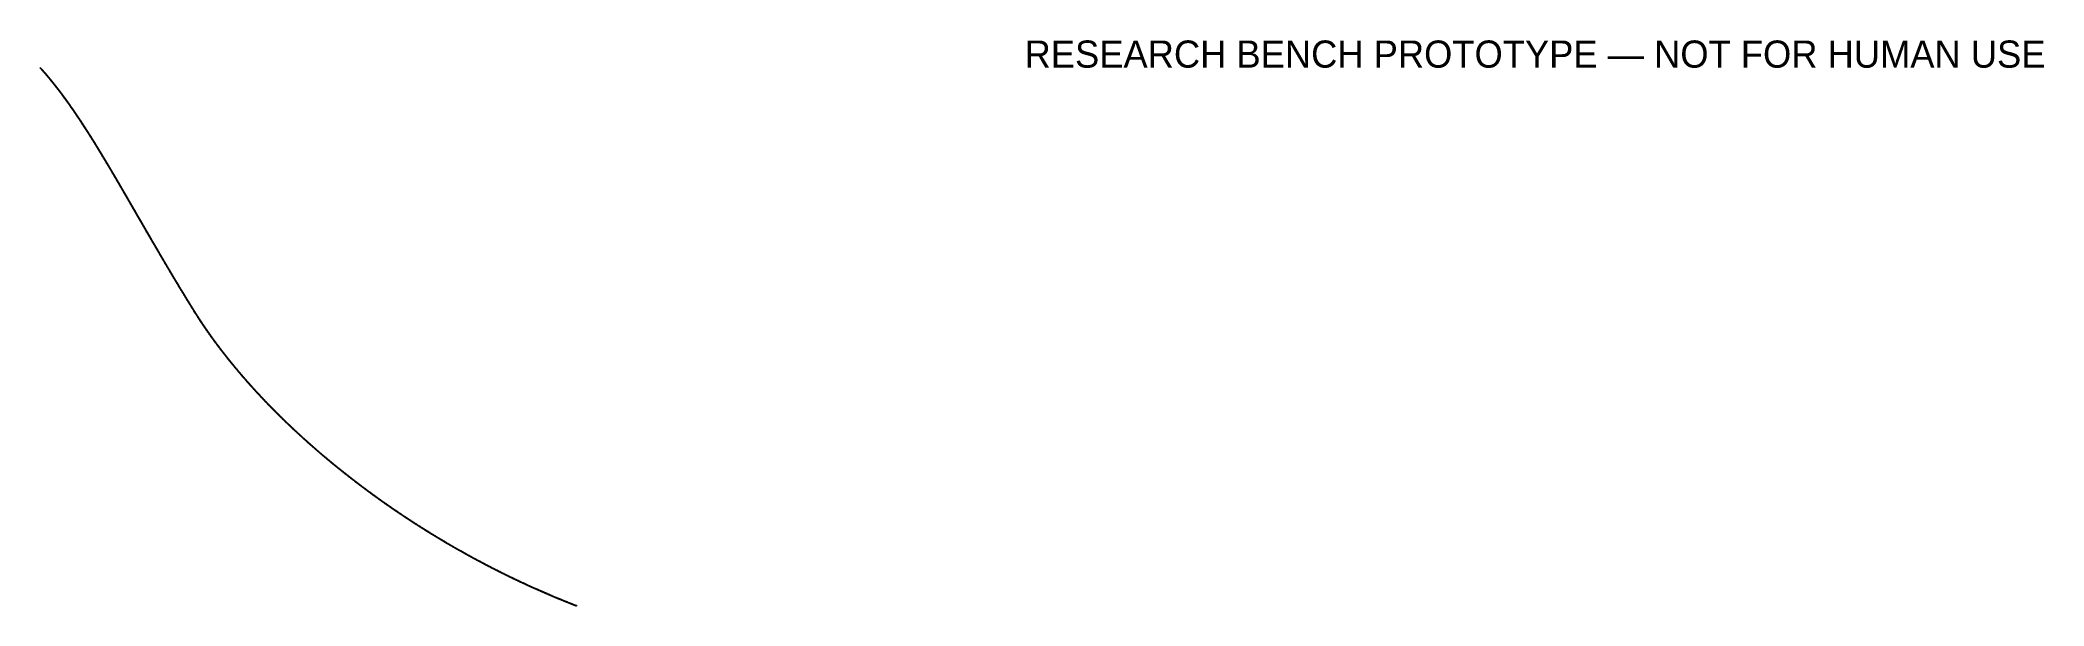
# Model space of a CAD drawing. Header units: millimetres. Extents: x -109 to 113, y -59 to 3.
import ezdxf

# ---------------------------------------------------------------- set-up
doc = ezdxf.new("R2010")
doc.units = ezdxf.units.MM

msp = doc.modelspace()

# ---------------------------------------------------------------- texts
at = {"layer": 'RESEARCH_ONLY'}
msp.add_text('RESEARCH BENCH PROTOTYPE — NOT FOR HUMAN USE', height=3, dxfattribs=at).set_placement((0, 0))

# ---------------------------------------------------------------- linework, layer by layer
at = {"layer": 'OUTPUT_OPEN_PITCH_SECTOR'}
msp.add_lwpolyline([(-108.76, 0), (-108.76, -0.01), (-108.75, -0.02), (-108.74, -0.03), (-108.73, -0.04), (-108.73, -0.04), (-108.72, -0.05), (-108.71, -0.06), (-108.7, -0.07), (-108.69, -0.08), (-108.69, -0.09), (-108.68, -0.1), (-108.67, -0.11), (-108.66, -0.12), (-108.65, -0.12), (-108.65, -0.13), (-108.64, -0.14), (-108.63, -0.15), (-108.62, -0.16), (-108.61, -0.17), (-108.61, -0.18), (-108.6, -0.19), (-108.59, -0.2), (-108.58, -0.2), (-108.57, -0.21), (-108.57, -0.22), (-108.56, -0.23), (-108.55, -0.24), (-108.54, -0.25), (-108.53, -0.26), (-108.53, -0.27), (-108.52, -0.28), (-108.51, -0.29), (-108.5, -0.29), (-108.49, -0.3), (-108.49, -0.31), (-108.48, -0.32), (-108.47, -0.33), (-108.46, -0.34), (-108.45, -0.35), (-108.45, -0.36), (-108.44, -0.37), (-108.43, -0.38), (-108.42, -0.38), (-108.41, -0.39), (-108.41, -0.4), (-108.4, -0.41), (-108.39, -0.42), (-108.38, -0.43), (-108.37, -0.44), (-108.37, -0.45), (-108.36, -0.46), (-108.35, -0.47), (-108.34, -0.48), (-108.34, -0.48), (-108.33, -0.49), (-108.32, -0.5), (-108.31, -0.51), (-108.3, -0.52), (-108.3, -0.53), (-108.29, -0.54), (-108.28, -0.55), (-108.27, -0.56), (-108.26, -0.57), (-108.26, -0.58), (-108.25, -0.59), (-108.24, -0.59), (-108.23, -0.6), (-108.22, -0.61), (-108.22, -0.62), (-108.21, -0.63), (-108.2, -0.64), (-108.19, -0.65), (-108.18, -0.66), (-108.18, -0.67), (-108.17, -0.68), (-108.16, -0.69), (-108.15, -0.7), (-108.14, -0.71), (-108.14, -0.71), (-108.13, -0.72), (-108.12, -0.73), (-108.11, -0.74), (-108.1, -0.75), (-108.1, -0.76), (-108.09, -0.77), (-108.08, -0.78), (-108.07, -0.79), (-108.06, -0.8), (-108.06, -0.81), (-108.05, -0.82), (-108.04, -0.83), (-108.03, -0.84), (-108.03, -0.84), (-108.02, -0.85), (-108.01, -0.86), (-108, -0.87), (-107.99, -0.88), (-107.99, -0.89), (-107.98, -0.9), (-107.97, -0.91), (-107.96, -0.92), (-107.95, -0.93), (-107.95, -0.94), (-107.94, -0.95), (-107.93, -0.96), (-107.92, -0.97), (-107.91, -0.98), (-107.91, -0.99), (-107.9, -0.99), (-107.89, -1), (-107.88, -1.01), (-107.87, -1.02), (-107.87, -1.03), (-107.86, -1.04), (-107.85, -1.05), (-107.84, -1.06), (-107.84, -1.07), (-107.83, -1.08), (-107.82, -1.09), (-107.81, -1.1), (-107.8, -1.11), (-107.8, -1.12), (-107.79, -1.13), (-107.78, -1.14), (-107.77, -1.15), (-107.76, -1.16), (-107.76, -1.17), (-107.75, -1.17), (-107.74, -1.18), (-107.73, -1.19), (-107.72, -1.2), (-107.72, -1.21), (-107.71, -1.22), (-107.7, -1.23), (-107.69, -1.24), (-107.68, -1.25), (-107.68, -1.26), (-107.67, -1.27), (-107.66, -1.28), (-107.65, -1.29), (-107.65, -1.3), (-107.64, -1.31), (-107.63, -1.32), (-107.62, -1.33), (-107.61, -1.34), (-107.61, -1.35), (-107.6, -1.36), (-107.59, -1.37), (-107.58, -1.38), (-107.57, -1.39), (-107.57, -1.4), (-107.56, -1.41), (-107.55, -1.41), (-107.54, -1.42), (-107.54, -1.43), (-107.53, -1.44), (-107.52, -1.45), (-107.51, -1.46), (-107.5, -1.47), (-107.5, -1.48), (-107.49, -1.49), (-107.48, -1.5), (-107.47, -1.51), (-107.46, -1.52), (-107.46, -1.53), (-107.45, -1.54), (-107.44, -1.55), (-107.43, -1.56), (-107.42, -1.57), (-107.42, -1.58), (-107.41, -1.59), (-107.4, -1.6), (-107.39, -1.61), (-107.39, -1.62), (-107.38, -1.63), (-107.37, -1.64), (-107.36, -1.65), (-107.35, -1.66), (-107.35, -1.67), (-107.34, -1.68), (-107.33, -1.69), (-107.32, -1.7), (-107.31, -1.71), (-107.31, -1.72), (-107.3, -1.73), (-107.29, -1.74), (-107.28, -1.75), (-107.28, -1.76), (-107.27, -1.77), (-107.26, -1.78), (-107.25, -1.79), (-107.24, -1.8), (-107.24, -1.81), (-107.23, -1.82), (-107.22, -1.83), (-107.21, -1.84), (-107.2, -1.85), (-107.2, -1.86), (-107.19, -1.87), (-107.18, -1.88), (-107.17, -1.89), (-107.17, -1.9), (-107.16, -1.91), (-107.15, -1.91), (-107.14, -1.92), (-107.13, -1.93), (-107.13, -1.94), (-107.12, -1.95), (-107.11, -1.96), (-107.1, -1.97), (-107.09, -1.98), (-107.09, -1.99), (-107.08, -2), (-107.07, -2.01), (-107.06, -2.02), (-107.06, -2.03), (-107.05, -2.04), (-107.04, -2.05), (-107.03, -2.06), (-107.02, -2.07), (-107.02, -2.08), (-107.01, -2.09), (-107, -2.1), (-106.99, -2.11), (-106.98, -2.12), (-106.98, -2.13), (-106.97, -2.15), (-106.96, -2.16), (-106.95, -2.17), (-106.95, -2.18), (-106.94, -2.19), (-106.93, -2.2), (-106.92, -2.21), (-106.91, -2.22), (-106.91, -2.23), (-106.9, -2.24), (-106.89, -2.25), (-106.88, -2.26), (-106.88, -2.27), (-106.87, -2.28), (-106.86, -2.29), (-106.85, -2.3), (-106.84, -2.31), (-106.84, -2.32), (-106.83, -2.33), (-106.82, -2.34), (-106.81, -2.35), (-106.8, -2.36), (-106.8, -2.37), (-106.79, -2.38), (-106.78, -2.39), (-106.77, -2.4), (-106.77, -2.41), (-106.76, -2.42), (-106.75, -2.43), (-106.74, -2.44), (-106.73, -2.45), (-106.73, -2.46), (-106.72, -2.47), (-106.71, -2.48), (-106.7, -2.49), (-106.7, -2.5), (-106.69, -2.51), (-106.68, -2.52), (-106.67, -2.53), (-106.66, -2.54), (-106.66, -2.55), (-106.65, -2.56), (-106.64, -2.57), (-106.63, -2.58), (-106.62, -2.59), (-106.62, -2.6), (-106.61, -2.61), (-106.6, -2.62), (-106.59, -2.63), (-106.59, -2.64), (-106.58, -2.65), (-106.57, -2.67), (-106.56, -2.68), (-106.55, -2.69), (-106.55, -2.7), (-106.54, -2.71), (-106.53, -2.72), (-106.52, -2.73), (-106.52, -2.74), (-106.51, -2.75), (-106.5, -2.76), (-106.49, -2.77), (-106.48, -2.78), (-106.48, -2.79), (-106.47, -2.8), (-106.46, -2.81), (-106.45, -2.82), (-106.45, -2.83), (-106.44, -2.84), (-106.43, -2.85), (-106.42, -2.86), (-106.41, -2.87), (-106.41, -2.88), (-106.4, -2.89), (-106.39, -2.9), (-106.38, -2.91), (-106.37, -2.92), (-106.37, -2.94), (-106.36, -2.95), (-106.35, -2.96), (-106.34, -2.97), (-106.34, -2.98), (-106.33, -2.99), (-106.32, -3), (-106.31, -3.01), (-106.3, -3.02), (-106.3, -3.03), (-106.29, -3.04), (-106.28, -3.05), (-106.27, -3.06), (-106.27, -3.07), (-106.26, -3.08), (-106.25, -3.09), (-106.24, -3.1), (-106.23, -3.11), (-106.23, -3.12), (-106.22, -3.14), (-106.21, -3.15), (-106.2, -3.16), (-106.2, -3.17), (-106.19, -3.18), (-106.18, -3.19), (-106.17, -3.2), (-106.16, -3.21), (-106.16, -3.22), (-106.15, -3.23), (-106.14, -3.24), (-106.13, -3.25), (-106.13, -3.26), (-106.12, -3.27), (-106.11, -3.28), (-106.1, -3.29), (-106.09, -3.3), (-106.09, -3.32), (-106.08, -3.33), (-106.07, -3.34), (-106.06, -3.35), (-106.06, -3.36), (-106.05, -3.37), (-106.04, -3.38), (-106.03, -3.39), (-106.02, -3.4), (-106.02, -3.41), (-106.01, -3.42), (-106, -3.43), (-105.99, -3.44), (-105.99, -3.45), (-105.98, -3.46), (-105.97, -3.48), (-105.96, -3.49), (-105.95, -3.5), (-105.95, -3.51), (-105.94, -3.52), (-105.93, -3.53), (-105.92, -3.54), (-105.91, -3.55), (-105.91, -3.56), (-105.9, -3.57), (-105.89, -3.58), (-105.88, -3.59), (-105.88, -3.6), (-105.87, -3.62), (-105.86, -3.63), (-105.85, -3.64), (-105.84, -3.65), (-105.84, -3.66), (-105.83, -3.67), (-105.82, -3.68), (-105.81, -3.69), (-105.81, -3.7), (-105.8, -3.71), (-105.79, -3.72), (-105.78, -3.73), (-105.77, -3.75), (-105.77, -3.76), (-105.76, -3.77), (-105.75, -3.78), (-105.74, -3.79), (-105.74, -3.8), (-105.73, -3.81), (-105.72, -3.82), (-105.71, -3.83), (-105.7, -3.84), (-105.7, -3.85), (-105.69, -3.87), (-105.68, -3.88), (-105.67, -3.89), (-105.67, -3.9), (-105.66, -3.91), (-105.65, -3.92), (-105.64, -3.93), (-105.63, -3.94), (-105.63, -3.95), (-105.62, -3.96), (-105.61, -3.97), (-105.6, -3.99), (-105.6, -4), (-105.59, -4.01), (-105.58, -4.02), (-105.57, -4.03), (-105.56, -4.04), (-105.56, -4.05), (-105.55, -4.06), (-105.54, -4.07), (-105.53, -4.08), (-105.53, -4.1), (-105.52, -4.11), (-105.51, -4.12), (-105.5, -4.13), (-105.49, -4.14), (-105.49, -4.15), (-105.48, -4.16), (-105.47, -4.17), (-105.46, -4.18), (-105.46, -4.19), (-105.45, -4.21), (-105.44, -4.22), (-105.43, -4.23), (-105.42, -4.24), (-105.42, -4.25), (-105.41, -4.26), (-105.4, -4.27), (-105.39, -4.28), (-105.39, -4.29), (-105.38, -4.31), (-105.37, -4.32), (-105.36, -4.33), (-105.35, -4.34), (-105.35, -4.35), (-105.34, -4.36), (-105.33, -4.37), (-105.32, -4.38), (-105.32, -4.39), (-105.31, -4.41), (-105.3, -4.42), (-105.29, -4.43), (-105.28, -4.44), (-105.28, -4.45), (-105.27, -4.46), (-105.26, -4.47), (-105.25, -4.48), (-105.25, -4.49), (-105.24, -4.51), (-105.23, -4.52), (-105.22, -4.53), (-105.21, -4.54), (-105.21, -4.55), (-105.2, -4.56), (-105.19, -4.57), (-105.18, -4.58), (-105.18, -4.6), (-105.17, -4.61), (-105.16, -4.62), (-105.15, -4.63), (-105.14, -4.64), (-105.14, -4.65), (-105.13, -4.66), (-105.12, -4.67), (-105.11, -4.69), (-105.11, -4.7), (-105.1, -4.71), (-105.09, -4.72), (-105.08, -4.73), (-105.08, -4.74), (-105.07, -4.75), (-105.06, -4.76), (-105.05, -4.78), (-105.04, -4.79), (-105.04, -4.8), (-105.03, -4.81), (-105.02, -4.82), (-105.01, -4.83), (-105.01, -4.84), (-105, -4.86), (-104.99, -4.87), (-104.98, -4.88), (-104.97, -4.89), (-104.97, -4.9), (-104.96, -4.91), (-104.95, -4.92), (-104.94, -4.94), (-104.94, -4.95), (-104.93, -4.96), (-104.92, -4.97), (-104.91, -4.98), (-104.9, -4.99), (-104.9, -5), (-104.89, -5.01), (-104.88, -5.03), (-104.87, -5.04), (-104.87, -5.05), (-104.86, -5.06), (-104.85, -5.07), (-104.84, -5.08), (-104.83, -5.09), (-104.83, -5.11), (-104.82, -5.12), (-104.81, -5.13), (-104.8, -5.14), (-104.8, -5.15), (-104.79, -5.16), (-104.78, -5.18), (-104.77, -5.19), (-104.76, -5.2), (-104.76, -5.21), (-104.75, -5.22), (-104.74, -5.23), (-104.73, -5.24), (-104.73, -5.26), (-104.72, -5.27), (-104.71, -5.28), (-104.7, -5.29), (-104.69, -5.3), (-104.69, -5.31), (-104.68, -5.32), (-104.67, -5.34), (-104.66, -5.35), (-104.66, -5.36), (-104.65, -5.37), (-104.64, -5.38), (-104.63, -5.39), (-104.62, -5.41), (-104.62, -5.42), (-104.61, -5.43), (-104.6, -5.44), (-104.59, -5.45), (-104.59, -5.46), (-104.58, -5.48), (-104.57, -5.49), (-104.56, -5.5), (-104.55, -5.51), (-104.55, -5.52), (-104.54, -5.53), (-104.53, -5.55), (-104.52, -5.56), (-104.52, -5.57), (-104.51, -5.58), (-104.5, -5.59), (-104.49, -5.6), (-104.48, -5.62), (-104.48, -5.63), (-104.47, -5.64), (-104.46, -5.65), (-104.45, -5.66), (-104.45, -5.67), (-104.44, -5.69), (-104.43, -5.7), (-104.42, -5.71), (-104.41, -5.72), (-104.41, -5.73), (-104.4, -5.74), (-104.39, -5.76), (-104.38, -5.77), (-104.38, -5.78), (-104.37, -5.79), (-104.36, -5.8), (-104.35, -5.81), (-104.34, -5.83), (-104.34, -5.84), (-104.33, -5.85), (-104.32, -5.86), (-104.31, -5.87), (-104.31, -5.88), (-104.3, -5.9), (-104.29, -5.91), (-104.28, -5.92), (-104.27, -5.93), (-104.27, -5.94), (-104.26, -5.96), (-104.25, -5.97), (-104.24, -5.98), (-104.24, -5.99), (-104.23, -6), (-104.22, -6.01), (-104.21, -6.03), (-104.2, -6.04), (-104.2, -6.05), (-104.19, -6.06), (-104.18, -6.07), (-104.17, -6.09), (-104.17, -6.1), (-104.16, -6.11), (-104.15, -6.12), (-104.14, -6.13), (-104.13, -6.14), (-104.13, -6.16), (-104.12, -6.17), (-104.11, -6.18), (-104.1, -6.19), (-104.1, -6.2), (-104.09, -6.22), (-104.08, -6.23), (-104.07, -6.24), (-104.06, -6.25), (-104.06, -6.26), (-104.05, -6.28), (-104.04, -6.29), (-104.03, -6.3), (-104.02, -6.31), (-104.02, -6.32), (-104.01, -6.34), (-104, -6.35), (-103.99, -6.36), (-103.99, -6.37), (-103.98, -6.38), (-103.97, -6.4), (-103.96, -6.41), (-103.95, -6.42), (-103.95, -6.43), (-103.94, -6.44), (-103.93, -6.46), (-103.92, -6.47), (-103.92, -6.48), (-103.91, -6.49), (-103.9, -6.5), (-103.89, -6.52), (-103.88, -6.53), (-103.88, -6.54), (-103.87, -6.55), (-103.86, -6.56), (-103.85, -6.58), (-103.85, -6.59), (-103.84, -6.6), (-103.83, -6.61), (-103.82, -6.62), (-103.81, -6.64), (-103.81, -6.65), (-103.8, -6.66), (-103.79, -6.67), (-103.78, -6.68), (-103.78, -6.7), (-103.77, -6.71), (-103.76, -6.72), (-103.75, -6.73), (-103.74, -6.74), (-103.74, -6.76), (-103.73, -6.77), (-103.72, -6.78), (-103.71, -6.79), (-103.71, -6.81), (-103.7, -6.82), (-103.69, -6.83), (-103.68, -6.84), (-103.67, -6.85), (-103.67, -6.87), (-103.66, -6.88), (-103.65, -6.89), (-103.64, -6.9), (-103.63, -6.91), (-103.63, -6.93), (-103.62, -6.94), (-103.61, -6.95), (-103.6, -6.96), (-103.6, -6.98), (-103.59, -6.99), (-103.58, -7), (-103.57, -7.01), (-103.56, -7.02), (-103.56, -7.04), (-103.55, -7.05), (-103.54, -7.06), (-103.53, -7.07), (-103.53, -7.09), (-103.52, -7.1), (-103.51, -7.11), (-103.5, -7.12), (-103.49, -7.13), (-103.49, -7.15), (-103.48, -7.16), (-103.47, -7.17), (-103.46, -7.18), (-103.46, -7.2), (-103.45, -7.21), (-103.44, -7.22), (-103.43, -7.23), (-103.42, -7.25), (-103.42, -7.26), (-103.41, -7.27), (-103.4, -7.28), (-103.39, -7.29), (-103.38, -7.31), (-103.38, -7.32), (-103.37, -7.33), (-103.36, -7.34), (-103.35, -7.36), (-103.35, -7.37), (-103.34, -7.38), (-103.33, -7.39), (-103.32, -7.41), (-103.31, -7.42), (-103.31, -7.43), (-103.3, -7.44), (-103.29, -7.46), (-103.28, -7.47), (-103.28, -7.48), (-103.27, -7.49), (-103.26, -7.5), (-103.25, -7.52), (-103.24, -7.53), (-103.24, -7.54), (-103.23, -7.55), (-103.22, -7.57), (-103.21, -7.58), (-103.2, -7.59), (-103.2, -7.6), (-103.19, -7.62), (-103.18, -7.63), (-103.17, -7.64), (-103.17, -7.65), (-103.16, -7.67), (-103.15, -7.68), (-103.14, -7.69), (-103.13, -7.7), (-103.13, -7.72), (-103.12, -7.73), (-103.11, -7.74), (-103.1, -7.75), (-103.09, -7.77), (-103.09, -7.78), (-103.08, -7.79), (-103.07, -7.8), (-103.06, -7.82), (-103.06, -7.83), (-103.05, -7.84), (-103.04, -7.85), (-103.03, -7.87), (-103.02, -7.88), (-103.02, -7.89), (-103.01, -7.9), (-103, -7.92), (-102.99, -7.93), (-102.98, -7.94), (-102.98, -7.95), (-102.97, -7.97), (-102.96, -7.98), (-102.95, -7.99), (-102.95, -8), (-102.94, -8.02), (-102.93, -8.03), (-102.92, -8.04), (-102.91, -8.05), (-102.91, -8.07), (-102.9, -8.08), (-102.89, -8.09), (-102.88, -8.11), (-102.87, -8.12), (-102.87, -8.13), (-102.86, -8.14), (-102.85, -8.16), (-102.84, -8.17), (-102.84, -8.18), (-102.83, -8.19), (-102.82, -8.21), (-102.81, -8.22), (-102.8, -8.23), (-102.8, -8.24), (-102.79, -8.26), (-102.78, -8.27), (-102.77, -8.28), (-102.76, -8.29), (-102.76, -8.31), (-102.75, -8.32), (-102.74, -8.33), (-102.73, -8.35), (-102.73, -8.36), (-102.72, -8.37), (-102.71, -8.38), (-102.7, -8.4), (-102.69, -8.41), (-102.69, -8.42), (-102.68, -8.43), (-102.67, -8.45), (-102.66, -8.46), (-102.65, -8.47), (-102.65, -8.49), (-102.64, -8.5), (-102.63, -8.51), (-102.62, -8.52), (-102.62, -8.54), (-102.61, -8.55), (-102.6, -8.56), (-102.59, -8.57), (-102.58, -8.59), (-102.58, -8.6), (-102.57, -8.61), (-102.56, -8.63), (-102.55, -8.64), (-102.54, -8.65), (-102.54, -8.66), (-102.53, -8.68), (-102.52, -8.69), (-102.51, -8.7), (-102.5, -8.72), (-102.5, -8.73), (-102.49, -8.74), (-102.48, -8.75), (-102.47, -8.77), (-102.47, -8.78), (-102.46, -8.79), (-102.45, -8.81), (-102.44, -8.82), (-102.43, -8.83), (-102.43, -8.84), (-102.42, -8.86), (-102.41, -8.87), (-102.4, -8.88), (-102.39, -8.9), (-102.39, -8.91), (-102.38, -8.92), (-102.37, -8.93), (-102.36, -8.95), (-102.35, -8.96), (-102.35, -8.97), (-102.34, -8.99), (-102.33, -9), (-102.32, -9.01), (-102.31, -9.02), (-102.31, -9.04), (-102.3, -9.05), (-102.29, -9.06), (-102.28, -9.08), (-102.28, -9.09), (-102.27, -9.1), (-102.26, -9.12), (-102.25, -9.13), (-102.24, -9.14), (-102.24, -9.15), (-102.23, -9.17), (-102.22, -9.18), (-102.21, -9.19), (-102.2, -9.21), (-102.2, -9.22), (-102.19, -9.23), (-102.18, -9.25), (-102.17, -9.26), (-102.16, -9.27), (-102.16, -9.28), (-102.15, -9.3), (-102.14, -9.31), (-102.13, -9.32), (-102.12, -9.34), (-102.12, -9.35), (-102.11, -9.36), (-102.1, -9.38), (-102.09, -9.39), (-102.09, -9.4), (-102.08, -9.41), (-102.07, -9.43), (-102.06, -9.44), (-102.05, -9.45), (-102.05, -9.47), (-102.04, -9.48), (-102.03, -9.49), (-102.02, -9.51), (-102.01, -9.52), (-102.01, -9.53), (-102, -9.55), (-101.99, -9.56), (-101.98, -9.57), (-101.97, -9.58), (-101.97, -9.6), (-101.96, -9.61), (-101.95, -9.62), (-101.94, -9.64), (-101.93, -9.65), (-101.93, -9.66), (-101.92, -9.68), (-101.91, -9.69), (-101.9, -9.7), (-101.89, -9.72), (-101.89, -9.73), (-101.88, -9.74), (-101.87, -9.76), (-101.86, -9.77), (-101.85, -9.78), (-101.85, -9.8), (-101.84, -9.81), (-101.83, -9.82), (-101.82, -9.83), (-101.81, -9.85), (-101.81, -9.86), (-101.8, -9.87), (-101.79, -9.89), (-101.78, -9.9), (-101.77, -9.91), (-101.77, -9.93), (-101.76, -9.94), (-101.75, -9.95), (-101.74, -9.97), (-101.74, -9.98), (-101.73, -9.99), (-101.72, -10.01), (-101.71, -10.02), (-101.7, -10.03), (-101.7, -10.05), (-101.69, -10.06), (-101.68, -10.07), (-101.67, -10.09), (-101.66, -10.1), (-101.66, -10.11), (-101.65, -10.13), (-101.64, -10.14), (-101.63, -10.15), (-101.62, -10.17), (-101.62, -10.18), (-101.61, -10.19), (-101.6, -10.21), (-101.59, -10.22), (-101.58, -10.23), (-101.58, -10.25), (-101.57, -10.26), (-101.56, -10.27), (-101.55, -10.29), (-101.54, -10.3), (-101.54, -10.31), (-101.53, -10.33), (-101.52, -10.34), (-101.51, -10.35), (-101.5, -10.37), (-101.5, -10.38), (-101.49, -10.39), (-101.48, -10.41), (-101.47, -10.42), (-101.46, -10.43), (-101.46, -10.45), (-101.45, -10.46), (-101.44, -10.47), (-101.43, -10.49), (-101.42, -10.5), (-101.42, -10.51), (-101.41, -10.53), (-101.4, -10.54), (-101.39, -10.55), (-101.38, -10.57), (-101.37, -10.58), (-101.37, -10.59), (-101.36, -10.61), (-101.35, -10.62), (-101.34, -10.63), (-101.33, -10.65), (-101.33, -10.66), (-101.32, -10.67), (-101.31, -10.69), (-101.3, -10.7), (-101.29, -10.72), (-101.29, -10.73), (-101.28, -10.74), (-101.27, -10.76), (-101.26, -10.77), (-101.25, -10.78), (-101.25, -10.8), (-101.24, -10.81), (-101.23, -10.82), (-101.22, -10.84), (-101.21, -10.85), (-101.21, -10.86), (-101.2, -10.88), (-101.19, -10.89), (-101.18, -10.9), (-101.17, -10.92), (-101.17, -10.93), (-101.16, -10.95), (-101.15, -10.96), (-101.14, -10.97), (-101.13, -10.99), (-101.13, -11), (-101.12, -11.01), (-101.11, -11.03), (-101.1, -11.04), (-101.09, -11.05), (-101.09, -11.07), (-101.08, -11.08), (-101.07, -11.09), (-101.06, -11.11), (-101.05, -11.12), (-101.05, -11.14), (-101.04, -11.15), (-101.03, -11.16), (-101.02, -11.18), (-101.01, -11.19), (-101, -11.2), (-101, -11.22), (-100.99, -11.23), (-100.98, -11.24), (-100.97, -11.26), (-100.96, -11.27), (-100.96, -11.29), (-100.95, -11.3), (-100.94, -11.31), (-100.93, -11.33), (-100.92, -11.34), (-100.92, -11.35), (-100.91, -11.37), (-100.9, -11.38), (-100.89, -11.39), (-100.88, -11.41), (-100.88, -11.42), (-100.87, -11.44), (-100.86, -11.45), (-100.85, -11.46), (-100.84, -11.48), (-100.83, -11.49), (-100.83, -11.5), (-100.82, -11.52), (-100.81, -11.53), (-100.8, -11.55), (-100.79, -11.56), (-100.79, -11.57), (-100.78, -11.59), (-100.77, -11.6), (-100.76, -11.61), (-100.75, -11.63), (-100.75, -11.64), (-100.74, -11.66), (-100.73, -11.67), (-100.72, -11.68), (-100.71, -11.7), (-100.71, -11.71), (-100.7, -11.72), (-100.69, -11.74), (-100.68, -11.75), (-100.67, -11.77), (-100.66, -11.78), (-100.66, -11.79), (-100.65, -11.81), (-100.64, -11.82), (-100.63, -11.83), (-100.62, -11.85), (-100.62, -11.86), (-100.61, -11.88), (-100.6, -11.89), (-100.59, -11.9), (-100.58, -11.92), (-100.57, -11.93), (-100.57, -11.94), (-100.56, -11.96), (-100.55, -11.97), (-100.54, -11.99), (-100.53, -12), (-100.53, -12.01), (-100.52, -12.03), (-100.51, -12.04), (-100.5, -12.06), (-100.49, -12.07), (-100.49, -12.08), (-100.48, -12.1), (-100.47, -12.11), (-100.46, -12.13), (-100.45, -12.14), (-100.44, -12.15), (-100.44, -12.17), (-100.43, -12.18), (-100.42, -12.19), (-100.41, -12.21), (-100.4, -12.22), (-100.4, -12.24), (-100.39, -12.25), (-100.38, -12.26), (-100.37, -12.28), (-100.36, -12.29), (-100.35, -12.31), (-100.35, -12.32), (-100.34, -12.33), (-100.33, -12.35), (-100.32, -12.36), (-100.31, -12.38), (-100.31, -12.39), (-100.3, -12.4), (-100.29, -12.42), (-100.28, -12.43), (-100.27, -12.45), (-100.26, -12.46), (-100.26, -12.47), (-100.25, -12.49), (-100.24, -12.5), (-100.23, -12.52), (-100.22, -12.53), (-100.22, -12.54), (-100.21, -12.56), (-100.2, -12.57), (-100.19, -12.59), (-100.18, -12.6), (-100.17, -12.61), (-100.17, -12.63), (-100.16, -12.64), (-100.15, -12.66), (-100.14, -12.67), (-100.13, -12.68), (-100.12, -12.7), (-100.12, -12.71), (-100.11, -12.73), (-100.1, -12.74), (-100.09, -12.75), (-100.08, -12.77), (-100.08, -12.78), (-100.07, -12.8), (-100.06, -12.81), (-100.05, -12.82), (-100.04, -12.84), (-100.03, -12.85), (-100.03, -12.87), (-100.02, -12.88), (-100.01, -12.9), (-100, -12.91), (-99.99, -12.92), (-99.98, -12.94), (-99.98, -12.95), (-99.97, -12.97), (-99.96, -12.98), (-99.95, -12.99), (-99.94, -13.01), (-99.94, -13.02), (-99.93, -13.04), (-99.92, -13.05), (-99.91, -13.07), (-99.9, -13.08), (-99.89, -13.09), (-99.89, -13.11), (-99.88, -13.12), (-99.87, -13.14), (-99.86, -13.15), (-99.85, -13.16), (-99.84, -13.18), (-99.84, -13.19), (-99.83, -13.21), (-99.82, -13.22), (-99.81, -13.24), (-99.8, -13.25), (-99.79, -13.26), (-99.79, -13.28), (-99.78, -13.29), (-99.77, -13.31), (-99.76, -13.32), (-99.75, -13.33), (-99.75, -13.35), (-99.74, -13.36), (-99.73, -13.38), (-99.72, -13.39), (-99.71, -13.41), (-99.7, -13.42), (-99.7, -13.43), (-99.69, -13.45), (-99.68, -13.46), (-99.67, -13.48), (-99.66, -13.49), (-99.65, -13.51), (-99.65, -13.52), (-99.64, -13.53), (-99.63, -13.55), (-99.62, -13.56), (-99.61, -13.58), (-99.6, -13.59), (-99.6, -13.61), (-99.59, -13.62), (-99.58, -13.63), (-99.57, -13.65), (-99.56, -13.66), (-99.55, -13.68), (-99.55, -13.69), (-99.54, -13.71), (-99.53, -13.72), (-99.52, -13.73), (-99.51, -13.75), (-99.5, -13.76), (-99.5, -13.78), (-99.49, -13.79), (-99.48, -13.81), (-99.47, -13.82), (-99.46, -13.84), (-99.45, -13.85), (-99.45, -13.86), (-99.44, -13.88), (-99.43, -13.89), (-99.42, -13.91), (-99.41, -13.92), (-99.4, -13.94), (-99.4, -13.95), (-99.39, -13.96), (-99.38, -13.98), (-99.37, -13.99), (-99.36, -14.01), (-99.35, -14.02), (-99.35, -14.04), (-99.34, -14.05), (-99.33, -14.07), (-99.32, -14.08), (-99.31, -14.09), (-99.3, -14.11), (-99.3, -14.12), (-99.29, -14.14), (-99.28, -14.15), (-99.27, -14.17), (-99.26, -14.18), (-99.25, -14.2), (-99.25, -14.21), (-99.24, -14.22), (-99.23, -14.24), (-99.22, -14.25), (-99.21, -14.27), (-99.2, -14.28), (-99.19, -14.3), (-99.19, -14.31), (-99.18, -14.33), (-99.17, -14.34), (-99.16, -14.35), (-99.15, -14.37), (-99.14, -14.38), (-99.14, -14.4), (-99.13, -14.41), (-99.12, -14.43), (-99.11, -14.44), (-99.1, -14.46), (-99.09, -14.47), (-99.09, -14.49), (-99.08, -14.5), (-99.07, -14.51), (-99.06, -14.53), (-99.05, -14.54), (-99.04, -14.56), (-99.03, -14.57), (-99.03, -14.59), (-99.02, -14.6), (-99.01, -14.62), (-99, -14.63), (-98.99, -14.65), (-98.98, -14.66), (-98.98, -14.67), (-98.97, -14.69), (-98.96, -14.7), (-98.95, -14.72), (-98.94, -14.73), (-98.93, -14.75), (-98.93, -14.76), (-98.92, -14.78), (-98.91, -14.79), (-98.9, -14.81), (-98.89, -14.82), (-98.88, -14.84), (-98.87, -14.85), (-98.87, -14.86), (-98.86, -14.88), (-98.85, -14.89), (-98.84, -14.91), (-98.83, -14.92), (-98.82, -14.94), (-98.82, -14.95), (-98.81, -14.97), (-98.8, -14.98), (-98.79, -15), (-98.78, -15.01), (-98.77, -15.03), (-98.76, -15.04), (-98.76, -15.06), (-98.75, -15.07), (-98.74, -15.08), (-98.73, -15.1), (-98.72, -15.11), (-98.71, -15.13), (-98.7, -15.14), (-98.7, -15.16), (-98.69, -15.17), (-98.68, -15.19), (-98.67, -15.2), (-98.66, -15.22), (-98.65, -15.23), (-98.65, -15.25), (-98.64, -15.26), (-98.63, -15.28), (-98.62, -15.29), (-98.61, -15.31), (-98.6, -15.32), (-98.59, -15.33), (-98.59, -15.35), (-98.58, -15.36), (-98.57, -15.38), (-98.56, -15.39), (-98.55, -15.41), (-98.54, -15.42), (-98.53, -15.44), (-98.53, -15.45), (-98.52, -15.47), (-98.51, -15.48), (-98.5, -15.5), (-98.49, -15.51), (-98.48, -15.53), (-98.47, -15.54), (-98.47, -15.56), (-98.46, -15.57), (-98.45, -15.59), (-98.44, -15.6), (-98.43, -15.62), (-98.42, -15.63), (-98.41, -15.65), (-98.41, -15.66), (-98.4, -15.67), (-98.39, -15.69), (-98.38, -15.7), (-98.37, -15.72), (-98.36, -15.73), (-98.35, -15.75), (-98.35, -15.76), (-98.34, -15.78), (-98.33, -15.79), (-98.32, -15.81), (-98.31, -15.82), (-98.3, -15.84), (-98.29, -15.85), (-98.29, -15.87), (-98.28, -15.88), (-98.27, -15.9), (-98.26, -15.91), (-98.25, -15.93), (-98.24, -15.94), (-98.23, -15.96), (-98.23, -15.97), (-98.22, -15.99), (-98.21, -16), (-98.2, -16.02), (-98.19, -16.03), (-98.18, -16.05), (-98.17, -16.06), (-98.17, -16.08), (-98.16, -16.09), (-98.15, -16.11), (-98.14, -16.12), (-98.13, -16.14), (-98.12, -16.15), (-98.11, -16.17), (-98.11, -16.18), (-98.1, -16.2), (-98.09, -16.21), (-98.08, -16.23), (-98.07, -16.24), (-98.06, -16.26), (-98.05, -16.27), (-98.04, -16.29), (-98.04, -16.3), (-98.03, -16.32), (-98.02, -16.33), (-98.01, -16.35), (-98, -16.36), (-97.99, -16.38), (-97.98, -16.39), (-97.98, -16.41), (-97.97, -16.42), (-97.96, -16.44), (-97.95, -16.45), (-97.94, -16.47), (-97.93, -16.48), (-97.92, -16.5), (-97.91, -16.51), (-97.91, -16.53), (-97.9, -16.54), (-97.89, -16.56), (-97.88, -16.57), (-97.87, -16.59), (-97.86, -16.6), (-97.85, -16.62), (-97.85, -16.63), (-97.84, -16.65), (-97.83, -16.66), (-97.82, -16.68), (-97.81, -16.69), (-97.8, -16.71), (-97.79, -16.72), (-97.78, -16.74), (-97.78, -16.75), (-97.77, -16.77), (-97.76, -16.78), (-97.75, -16.8), (-97.74, -16.81), (-97.73, -16.83), (-97.72, -16.84), (-97.71, -16.86), (-97.71, -16.87), (-97.7, -16.89), (-97.69, -16.9), (-97.68, -16.92), (-97.67, -16.93), (-97.66, -16.95), (-97.65, -16.96), (-97.64, -16.98), (-97.64, -16.99), (-97.63, -17.01), (-97.62, -17.02), (-97.61, -17.04), (-97.6, -17.05), (-97.59, -17.07), (-97.58, -17.08), (-97.57, -17.1), (-97.57, -17.11), (-97.56, -17.13), (-97.55, -17.14), (-97.54, -17.16), (-97.53, -17.18), (-97.52, -17.19), (-97.51, -17.21), (-97.5, -17.22), (-97.5, -17.24), (-97.49, -17.25), (-97.48, -17.27), (-97.47, -17.28), (-97.46, -17.3), (-97.45, -17.31), (-97.44, -17.33), (-97.43, -17.34), (-97.43, -17.36), (-97.42, -17.37), (-97.41, -17.39), (-97.4, -17.4), (-97.39, -17.42), (-97.38, -17.43), (-97.37, -17.45), (-97.36, -17.46), (-97.35, -17.48), (-97.35, -17.49), (-97.34, -17.51), (-97.33, -17.53), (-97.32, -17.54), (-97.31, -17.56), (-97.3, -17.57), (-97.29, -17.59), (-97.28, -17.6), (-97.28, -17.62), (-97.27, -17.63), (-97.26, -17.65), (-97.25, -17.66), (-97.24, -17.68), (-97.23, -17.69), (-97.22, -17.71), (-97.21, -17.72), (-97.2, -17.74), (-97.2, -17.75), (-97.19, -17.77), (-97.18, -17.78), (-97.17, -17.8), (-97.16, -17.82), (-97.15, -17.83), (-97.14, -17.85), (-97.13, -17.86), (-97.12, -17.88), (-97.12, -17.89), (-97.11, -17.91), (-97.1, -17.92), (-97.09, -17.94), (-97.08, -17.95), (-97.07, -17.97), (-97.06, -17.98), (-97.05, -18), (-97.04, -18.01), (-97.04, -18.03), (-97.03, -18.05), (-97.02, -18.06), (-97.01, -18.08), (-97, -18.09), (-96.99, -18.11), (-96.98, -18.12), (-96.97, -18.14), (-96.96, -18.15), (-96.96, -18.17), (-96.95, -18.18), (-96.94, -18.2), (-96.93, -18.21), (-96.92, -18.23), (-96.91, -18.25), (-96.9, -18.26), (-96.89, -18.28), (-96.88, -18.29), (-96.88, -18.31), (-96.87, -18.32), (-96.86, -18.34), (-96.85, -18.35), (-96.84, -18.37), (-96.83, -18.38), (-96.82, -18.4), (-96.81, -18.42), (-96.8, -18.43), (-96.79, -18.45), (-96.79, -18.46), (-96.78, -18.48), (-96.77, -18.49), (-96.76, -18.51), (-96.75, -18.52), (-96.74, -18.54), (-96.73, -18.55), (-96.72, -18.57), (-96.71, -18.59), (-96.7, -18.6), (-96.7, -18.62), (-96.69, -18.63), (-96.68, -18.65), (-96.67, -18.66), (-96.66, -18.68), (-96.65, -18.69), (-96.64, -18.71), (-96.63, -18.73), (-96.62, -18.74), (-96.61, -18.76), (-96.61, -18.77), (-96.6, -18.79), (-96.59, -18.8), (-96.58, -18.82), (-96.57, -18.83), (-96.56, -18.85), (-96.55, -18.86), (-96.54, -18.88), (-96.53, -18.9), (-96.52, -18.91), (-96.52, -18.93), (-96.51, -18.94), (-96.5, -18.96), (-96.49, -18.97), (-96.48, -18.99), (-96.47, -19), (-96.46, -19.02), (-96.45, -19.04), (-96.44, -19.05), (-96.43, -19.07), (-96.43, -19.08), (-96.42, -19.1), (-96.41, -19.11), (-96.4, -19.13), (-96.39, -19.15), (-96.38, -19.16), (-96.37, -19.18), (-96.36, -19.19), (-96.35, -19.21), (-96.34, -19.22), (-96.33, -19.24), (-96.33, -19.25), (-96.32, -19.27), (-96.31, -19.29), (-96.3, -19.3), (-96.29, -19.32), (-96.28, -19.33), (-96.27, -19.35), (-96.26, -19.36), (-96.25, -19.38), (-96.24, -19.39), (-96.23, -19.41), (-96.23, -19.43), (-96.22, -19.44), (-96.21, -19.46), (-96.2, -19.47), (-96.19, -19.49), (-96.18, -19.5), (-96.17, -19.52), (-96.16, -19.54), (-96.15, -19.55), (-96.14, -19.57), (-96.13, -19.58), (-96.12, -19.6), (-96.12, -19.61), (-96.11, -19.63), (-96.1, -19.65), (-96.09, -19.66), (-96.08, -19.68), (-96.07, -19.69), (-96.06, -19.71), (-96.05, -19.72), (-96.04, -19.74), (-96.03, -19.76), (-96.02, -19.77), (-96.01, -19.79), (-96.01, -19.8), (-96, -19.82), (-95.99, -19.83), (-95.98, -19.85), (-95.97, -19.87), (-95.96, -19.88), (-95.95, -19.9), (-95.94, -19.91), (-95.93, -19.93), (-95.92, -19.94), (-95.91, -19.96), (-95.9, -19.98), (-95.9, -19.99), (-95.89, -20.01), (-95.88, -20.02), (-95.87, -20.04), (-95.86, -20.05), (-95.85, -20.07), (-95.84, -20.09), (-95.83, -20.1), (-95.82, -20.12), (-95.81, -20.13), (-95.8, -20.15), (-95.79, -20.17), (-95.78, -20.18), (-95.78, -20.2), (-95.77, -20.21), (-95.76, -20.23), (-95.75, -20.24), (-95.74, -20.26), (-95.73, -20.28), (-95.72, -20.29), (-95.71, -20.31), (-95.7, -20.32), (-95.69, -20.34), (-95.68, -20.36), (-95.67, -20.37), (-95.66, -20.39), (-95.65, -20.4), (-95.65, -20.42), (-95.64, -20.43), (-95.63, -20.45), (-95.62, -20.47), (-95.61, -20.48), (-95.6, -20.5), (-95.59, -20.51), (-95.58, -20.53), (-95.57, -20.55), (-95.56, -20.56), (-95.55, -20.58), (-95.54, -20.59), (-95.53, -20.61), (-95.52, -20.62), (-95.52, -20.64), (-95.51, -20.66), (-95.5, -20.67), (-95.49, -20.69), (-95.48, -20.7), (-95.47, -20.72), (-95.46, -20.74), (-95.45, -20.75), (-95.44, -20.77), (-95.43, -20.78), (-95.42, -20.8), (-95.41, -20.82), (-95.4, -20.83), (-95.39, -20.85), (-95.38, -20.86), (-95.38, -20.88), (-95.37, -20.9), (-95.36, -20.91), (-95.35, -20.93), (-95.34, -20.94), (-95.33, -20.96), (-95.32, -20.98), (-95.31, -20.99), (-95.3, -21.01), (-95.29, -21.02), (-95.28, -21.04), (-95.27, -21.05), (-95.26, -21.07), (-95.25, -21.09), (-95.24, -21.1), (-95.23, -21.12), (-95.23, -21.13), (-95.22, -21.15), (-95.21, -21.17), (-95.2, -21.18), (-95.19, -21.2), (-95.18, -21.21), (-95.17, -21.23), (-95.16, -21.25), (-95.15, -21.26), (-95.14, -21.28), (-95.13, -21.29), (-95.12, -21.31), (-95.11, -21.33), (-95.1, -21.34), (-95.09, -21.36), (-95.08, -21.37), (-95.07, -21.39), (-95.06, -21.41), (-95.06, -21.42), (-95.05, -21.44), (-95.04, -21.45), (-95.03, -21.47), (-95.02, -21.49), (-95.01, -21.5), (-95, -21.52), (-94.99, -21.54), (-94.98, -21.55), (-94.97, -21.57), (-94.96, -21.58), (-94.95, -21.6), (-94.94, -21.62), (-94.93, -21.63), (-94.92, -21.65), (-94.91, -21.66), (-94.9, -21.68), (-94.89, -21.7), (-94.88, -21.71), (-94.88, -21.73), (-94.87, -21.74), (-94.86, -21.76), (-94.85, -21.78), (-94.84, -21.79), (-94.83, -21.81), (-94.82, -21.82), (-94.81, -21.84), (-94.8, -21.86), (-94.79, -21.87), (-94.78, -21.89), (-94.77, -21.91), (-94.76, -21.92), (-94.75, -21.94), (-94.74, -21.95), (-94.73, -21.97), (-94.72, -21.99), (-94.71, -22), (-94.7, -22.02), (-94.69, -22.03), (-94.68, -22.05), (-94.67, -22.07), (-94.67, -22.08), (-94.66, -22.1), (-94.65, -22.11), (-94.64, -22.13), (-94.63, -22.15), (-94.62, -22.16), (-94.61, -22.18), (-94.6, -22.2), (-94.59, -22.21), (-94.58, -22.23), (-94.57, -22.24), (-94.56, -22.26), (-94.55, -22.28), (-94.54, -22.29), (-94.53, -22.31), (-94.52, -22.33), (-94.51, -22.34), (-94.5, -22.36), (-94.49, -22.37), (-94.48, -22.39), (-94.47, -22.41), (-94.46, -22.42), (-94.45, -22.44), (-94.44, -22.45), (-94.43, -22.47), (-94.43, -22.49), (-94.42, -22.5), (-94.41, -22.52), (-94.4, -22.54), (-94.39, -22.55), (-94.38, -22.57), (-94.37, -22.58), (-94.36, -22.6), (-94.35, -22.62), (-94.34, -22.63), (-94.33, -22.65), (-94.32, -22.67), (-94.31, -22.68), (-94.3, -22.7), (-94.29, -22.71), (-94.28, -22.73), (-94.27, -22.75), (-94.26, -22.76), (-94.25, -22.78), (-94.24, -22.8), (-94.23, -22.81), (-94.22, -22.83), (-94.21, -22.84), (-94.2, -22.86), (-94.19, -22.88), (-94.18, -22.89), (-94.17, -22.91), (-94.16, -22.93), (-94.15, -22.94), (-94.14, -22.96), (-94.13, -22.97), (-94.12, -22.99), (-94.12, -23.01), (-94.11, -23.02), (-94.1, -23.04), (-94.09, -23.06), (-94.08, -23.07), (-94.07, -23.09), (-94.06, -23.11), (-94.05, -23.12), (-94.04, -23.14), (-94.03, -23.15), (-94.02, -23.17), (-94.01, -23.19), (-94, -23.2), (-93.99, -23.22), (-93.98, -23.24), (-93.97, -23.25), (-93.96, -23.27), (-93.95, -23.29), (-93.94, -23.3), (-93.93, -23.32), (-93.92, -23.33), (-93.91, -23.35), (-93.9, -23.37), (-93.89, -23.38), (-93.88, -23.4), (-93.87, -23.42), (-93.86, -23.43), (-93.85, -23.45), (-93.84, -23.47), (-93.83, -23.48), (-93.82, -23.5), (-93.81, -23.51), (-93.8, -23.53), (-93.79, -23.55), (-93.78, -23.56), (-93.77, -23.58), (-93.76, -23.6), (-93.75, -23.61), (-93.74, -23.63), (-93.73, -23.65), (-93.72, -23.66), (-93.71, -23.68), (-93.7, -23.69), (-93.69, -23.71), (-93.68, -23.73), (-93.67, -23.74), (-93.66, -23.76), (-93.65, -23.78), (-93.64, -23.79), (-93.63, -23.81), (-93.62, -23.83), (-93.61, -23.84), (-93.6, -23.86), (-93.59, -23.88), (-93.58, -23.89), (-93.57, -23.91), (-93.56, -23.92), (-93.55, -23.94), (-93.54, -23.96), (-93.53, -23.97), (-93.52, -23.99), (-93.51, -24.01), (-93.51, -24.02), (-93.5, -24.04), (-93.49, -24.06), (-93.48, -24.07), (-93.47, -24.09), (-93.46, -24.11), (-93.45, -24.12), (-93.44, -24.14), (-93.43, -24.16), (-93.42, -24.17), (-93.41, -24.19), (-93.4, -24.2), (-93.39, -24.22), (-93.38, -24.24), (-93.37, -24.25), (-93.36, -24.27), (-93.35, -24.29), (-93.34, -24.3), (-93.33, -24.32), (-93.32, -24.34), (-93.31, -24.35), (-93.3, -24.37), (-93.29, -24.39), (-93.28, -24.4), (-93.27, -24.42), (-93.26, -24.44), (-93.25, -24.45), (-93.24, -24.47), (-93.23, -24.49), (-93.22, -24.5), (-93.21, -24.52), (-93.2, -24.54), (-93.19, -24.55), (-93.18, -24.57), (-93.17, -24.59), (-93.16, -24.6), (-93.15, -24.62), (-93.14, -24.63), (-93.13, -24.65), (-93.12, -24.67), (-93.11, -24.68), (-93.09, -24.7), (-93.08, -24.72), (-93.07, -24.73), (-93.06, -24.75), (-93.05, -24.77), (-93.04, -24.78), (-93.03, -24.8), (-93.02, -24.82), (-93.01, -24.83), (-93, -24.85), (-92.99, -24.87), (-92.98, -24.88), (-92.97, -24.9), (-92.96, -24.92), (-92.95, -24.93), (-92.94, -24.95), (-92.93, -24.97), (-92.92, -24.98), (-92.91, -25), (-92.9, -25.02), (-92.89, -25.03), (-92.88, -25.05), (-92.87, -25.07), (-92.86, -25.08), (-92.85, -25.1), (-92.84, -25.12), (-92.83, -25.13), (-92.82, -25.15), (-92.81, -25.17), (-92.8, -25.18), (-92.79, -25.2), (-92.78, -25.22), (-92.77, -25.23), (-92.76, -25.25), (-92.75, -25.27), (-92.74, -25.28), (-92.73, -25.3), (-92.72, -25.32), (-92.71, -25.33), (-92.7, -25.35), (-92.69, -25.37), (-92.68, -25.38), (-92.67, -25.4), (-92.66, -25.42), (-92.65, -25.43), (-92.64, -25.45), (-92.63, -25.47), (-92.62, -25.48), (-92.61, -25.5), (-92.6, -25.52), (-92.59, -25.53), (-92.58, -25.55), (-92.57, -25.57), (-92.56, -25.58), (-92.55, -25.6), (-92.54, -25.62), (-92.53, -25.63), (-92.52, -25.65), (-92.51, -25.67), (-92.5, -25.68), (-92.48, -25.7), (-92.47, -25.72), (-92.46, -25.73), (-92.45, -25.75), (-92.44, -25.77), (-92.43, -25.78), (-92.42, -25.8), (-92.41, -25.82), (-92.4, -25.83), (-92.39, -25.85), (-92.38, -25.87), (-92.37, -25.88), (-92.36, -25.9), (-92.35, -25.92), (-92.34, -25.93), (-92.33, -25.95), (-92.32, -25.97), (-92.31, -25.98), (-92.3, -26), (-92.29, -26.02), (-92.28, -26.03), (-92.27, -26.05), (-92.26, -26.07), (-92.25, -26.08), (-92.24, -26.1), (-92.23, -26.12), (-92.22, -26.14), (-92.21, -26.15), (-92.2, -26.17), (-92.19, -26.19), (-92.18, -26.2), (-92.16, -26.22), (-92.15, -26.24), (-92.14, -26.25), (-92.13, -26.27), (-92.12, -26.29), (-92.11, -26.3), (-92.1, -26.32), (-92.09, -26.34), (-92.08, -26.35), (-92.07, -26.37), (-92.06, -26.39), (-92.05, -26.4), (-92.04, -26.42), (-92.03, -26.44), (-92.02, -26.45), (-92.01, -26.47), (-92, -26.49), (-91.99, -26.51), (-91.98, -26.52), (-91.97, -26.54), (-91.96, -26.56), (-91.95, -26.57), (-91.94, -26.59), (-91.93, -26.61), (-91.91, -26.62), (-91.9, -26.64), (-91.89, -26.66), (-91.88, -26.67), (-91.87, -26.69), (-91.86, -26.71), (-91.85, -26.72), (-91.84, -26.74), (-91.83, -26.76), (-91.82, -26.77), (-91.81, -26.79), (-91.8, -26.81), (-91.79, -26.83), (-91.78, -26.84), (-91.77, -26.86), (-91.76, -26.88), (-91.75, -26.89), (-91.74, -26.91), (-91.73, -26.93), (-91.72, -26.94), (-91.7, -26.96), (-91.69, -26.98), (-91.68, -26.99), (-91.67, -27.01), (-91.66, -27.03), (-91.65, -27.04), (-91.64, -27.06), (-91.63, -27.08), (-91.62, -27.1), (-91.61, -27.11), (-91.6, -27.13), (-91.59, -27.15), (-91.58, -27.16), (-91.57, -27.18), (-91.56, -27.2), (-91.54, -27.21), (-91.53, -27.23), (-91.52, -27.25), (-91.51, -27.26), (-91.5, -27.28), (-91.49, -27.3), (-91.48, -27.31), (-91.47, -27.33), (-91.46, -27.35), (-91.45, -27.37), (-91.44, -27.38), (-91.43, -27.4), (-91.42, -27.42), (-91.4, -27.43), (-91.39, -27.45), (-91.38, -27.47), (-91.37, -27.48), (-91.36, -27.5), (-91.35, -27.52), (-91.34, -27.53), (-91.33, -27.55), (-91.32, -27.57), (-91.31, -27.58), (-91.3, -27.6), (-91.28, -27.62), (-91.27, -27.64), (-91.26, -27.65), (-91.25, -27.67), (-91.24, -27.69), (-91.23, -27.7), (-91.22, -27.72), (-91.21, -27.74), (-91.2, -27.75), (-91.19, -27.77), (-91.17, -27.79), (-91.16, -27.8), (-91.15, -27.82), (-91.14, -27.84), (-91.13, -27.86), (-91.12, -27.87), (-91.11, -27.89), (-91.1, -27.91), (-91.09, -27.92), (-91.07, -27.94), (-91.06, -27.96), (-91.05, -27.97), (-91.04, -27.99), (-91.03, -28.01), (-91.02, -28.02), (-91.01, -28.04), (-91, -28.06), (-90.98, -28.07), (-90.97, -28.09), (-90.96, -28.11), (-90.95, -28.13), (-90.94, -28.14), (-90.93, -28.16), (-90.92, -28.18), (-90.91, -28.19), (-90.89, -28.21), (-90.88, -28.23), (-90.87, -28.24), (-90.86, -28.26), (-90.85, -28.28), (-90.84, -28.29), (-90.83, -28.31), (-90.81, -28.33), (-90.8, -28.35), (-90.79, -28.36), (-90.78, -28.38), (-90.77, -28.4), (-90.76, -28.41), (-90.75, -28.43), (-90.74, -28.45), (-90.72, -28.46), (-90.71, -28.48), (-90.7, -28.5), (-90.69, -28.51), (-90.68, -28.53), (-90.67, -28.55), (-90.65, -28.57), (-90.64, -28.58), (-90.63, -28.6), (-90.62, -28.62), (-90.61, -28.63), (-90.6, -28.65), (-90.59, -28.67), (-90.57, -28.68), (-90.56, -28.7), (-90.55, -28.72), (-90.54, -28.73), (-90.53, -28.75), (-90.52, -28.77), (-90.5, -28.79), (-90.49, -28.8), (-90.48, -28.82), (-90.47, -28.84), (-90.46, -28.85), (-90.45, -28.87), (-90.43, -28.89), (-90.42, -28.9), (-90.41, -28.92), (-90.4, -28.94), (-90.39, -28.95), (-90.38, -28.97), (-90.36, -28.99), (-90.35, -29.01), (-90.34, -29.02), (-90.33, -29.04), (-90.32, -29.06), (-90.3, -29.07), (-90.29, -29.09), (-90.28, -29.11), (-90.27, -29.12), (-90.26, -29.14), (-90.25, -29.16), (-90.23, -29.17), (-90.22, -29.19), (-90.21, -29.21), (-90.2, -29.23), (-90.19, -29.24), (-90.17, -29.26), (-90.16, -29.28), (-90.15, -29.29), (-90.14, -29.31), (-90.13, -29.33), (-90.11, -29.34), (-90.1, -29.36), (-90.09, -29.38), (-90.08, -29.39), (-90.07, -29.41), (-90.05, -29.43), (-90.04, -29.45), (-90.03, -29.46), (-90.02, -29.48), (-90.01, -29.5), (-89.99, -29.51), (-89.98, -29.53), (-89.97, -29.55), (-89.96, -29.56), (-89.95, -29.58), (-89.93, -29.6), (-89.92, -29.62), (-89.91, -29.63), (-89.9, -29.65), (-89.89, -29.67), (-89.87, -29.68), (-89.86, -29.7), (-89.85, -29.72), (-89.84, -29.73), (-89.82, -29.75), (-89.81, -29.77), (-89.8, -29.78), (-89.79, -29.8), (-89.78, -29.82), (-89.76, -29.84), (-89.75, -29.85), (-89.74, -29.87), (-89.73, -29.89), (-89.71, -29.9), (-89.7, -29.92), (-89.69, -29.94), (-89.68, -29.95), (-89.66, -29.97), (-89.65, -29.99), (-89.64, -30.01), (-89.63, -30.02), (-89.62, -30.04), (-89.6, -30.06), (-89.59, -30.07), (-89.58, -30.09), (-89.57, -30.11), (-89.55, -30.12), (-89.54, -30.14), (-89.53, -30.16), (-89.52, -30.17), (-89.5, -30.19), (-89.49, -30.21), (-89.48, -30.23), (-89.47, -30.24), (-89.45, -30.26), (-89.44, -30.28), (-89.43, -30.29), (-89.42, -30.31), (-89.4, -30.33), (-89.39, -30.34), (-89.38, -30.36), (-89.37, -30.38), (-89.35, -30.4), (-89.34, -30.41), (-89.33, -30.43), (-89.32, -30.45), (-89.3, -30.46), (-89.29, -30.48), (-89.28, -30.5), (-89.27, -30.51), (-89.25, -30.53), (-89.24, -30.55), (-89.23, -30.57), (-89.21, -30.58), (-89.2, -30.6), (-89.19, -30.62), (-89.18, -30.63), (-89.16, -30.65), (-89.15, -30.67), (-89.14, -30.68), (-89.13, -30.7), (-89.11, -30.72), (-89.1, -30.73), (-89.09, -30.75), (-89.07, -30.77), (-89.06, -30.79), (-89.05, -30.8), (-89.04, -30.82), (-89.02, -30.84), (-89.01, -30.85), (-89, -30.87), (-88.98, -30.89), (-88.97, -30.9), (-88.96, -30.92), (-88.95, -30.94), (-88.93, -30.96), (-88.92, -30.97), (-88.91, -30.99), (-88.89, -31.01), (-88.88, -31.02), (-88.87, -31.04), (-88.86, -31.06), (-88.84, -31.07), (-88.83, -31.09), (-88.82, -31.11), (-88.8, -31.13), (-88.79, -31.14), (-88.78, -31.16), (-88.76, -31.18), (-88.75, -31.19), (-88.74, -31.21), (-88.73, -31.23), (-88.71, -31.24), (-88.7, -31.26), (-88.69, -31.28), (-88.67, -31.3), (-88.66, -31.31), (-88.65, -31.33), (-88.63, -31.35), (-88.62, -31.36), (-88.61, -31.38), (-88.59, -31.4), (-88.58, -31.41), (-88.57, -31.43), (-88.55, -31.45), (-88.54, -31.47), (-88.53, -31.48), (-88.51, -31.5), (-88.5, -31.52), (-88.49, -31.53), (-88.47, -31.55), (-88.46, -31.57), (-88.45, -31.58), (-88.44, -31.6), (-88.42, -31.62), (-88.41, -31.64), (-88.4, -31.65), (-88.38, -31.67), (-88.37, -31.69), (-88.36, -31.7), (-88.34, -31.72), (-88.33, -31.74), (-88.32, -31.75), (-88.3, -31.77), (-88.29, -31.79), (-88.27, -31.81), (-88.26, -31.82), (-88.25, -31.84), (-88.23, -31.86), (-88.22, -31.87), (-88.21, -31.89), (-88.19, -31.91), (-88.18, -31.92), (-88.17, -31.94), (-88.15, -31.96), (-88.14, -31.98), (-88.13, -31.99), (-88.11, -32.01), (-88.1, -32.03), (-88.09, -32.04), (-88.07, -32.06), (-88.06, -32.08), (-88.05, -32.1), (-88.03, -32.11), (-88.02, -32.13), (-88, -32.15), (-87.99, -32.16), (-87.98, -32.18), (-87.96, -32.2), (-87.95, -32.21), (-87.94, -32.23), (-87.92, -32.25), (-87.91, -32.27), (-87.9, -32.28), (-87.88, -32.3), (-87.87, -32.32), (-87.85, -32.33), (-87.84, -32.35), (-87.83, -32.37), (-87.81, -32.38), (-87.8, -32.4), (-87.79, -32.42), (-87.77, -32.44), (-87.76, -32.45), (-87.74, -32.47), (-87.73, -32.49), (-87.72, -32.5), (-87.7, -32.52), (-87.69, -32.54), (-87.68, -32.55), (-87.66, -32.57), (-87.65, -32.59), (-87.63, -32.61), (-87.62, -32.62), (-87.61, -32.64), (-87.59, -32.66), (-87.58, -32.67), (-87.56, -32.69), (-87.55, -32.71), (-87.54, -32.73), (-87.52, -32.74), (-87.51, -32.76), (-87.49, -32.78), (-87.48, -32.79), (-87.47, -32.81), (-87.45, -32.83), (-87.44, -32.84), (-87.42, -32.86), (-87.41, -32.88), (-87.4, -32.9), (-87.38, -32.91), (-87.37, -32.93), (-87.35, -32.95), (-87.34, -32.96), (-87.33, -32.98), (-87.31, -33), (-87.3, -33.02), (-87.28, -33.03), (-87.27, -33.05), (-87.25, -33.07), (-87.24, -33.08), (-87.23, -33.1), (-87.21, -33.12), (-87.2, -33.13), (-87.18, -33.15), (-87.17, -33.17), (-87.16, -33.19), (-87.14, -33.2), (-87.13, -33.22), (-87.11, -33.24), (-87.1, -33.25), (-87.08, -33.27), (-87.07, -33.29), (-87.06, -33.31), (-87.04, -33.32), (-87.03, -33.34), (-87.01, -33.36), (-87, -33.37), (-86.98, -33.39), (-86.97, -33.41), (-86.96, -33.42), (-86.94, -33.44), (-86.93, -33.46), (-86.91, -33.48), (-86.9, -33.49), (-86.88, -33.51), (-86.87, -33.53), (-86.85, -33.54), (-86.84, -33.56), (-86.83, -33.58), (-86.81, -33.6), (-86.8, -33.61), (-86.78, -33.63), (-86.77, -33.65), (-86.75, -33.66), (-86.74, -33.68), (-86.72, -33.7), (-86.71, -33.71), (-86.7, -33.73), (-86.68, -33.75), (-86.67, -33.77), (-86.65, -33.78), (-86.64, -33.8), (-86.62, -33.82), (-86.61, -33.83), (-86.59, -33.85), (-86.58, -33.87), (-86.56, -33.89), (-86.55, -33.9), (-86.53, -33.92), (-86.52, -33.94), (-86.51, -33.95), (-86.49, -33.97), (-86.48, -33.99), (-86.46, -34), (-86.45, -34.02), (-86.43, -34.04), (-86.42, -34.06), (-86.4, -34.07), (-86.39, -34.09), (-86.37, -34.11), (-86.36, -34.12), (-86.34, -34.14), (-86.33, -34.16), (-86.31, -34.18), (-86.3, -34.19), (-86.28, -34.21), (-86.27, -34.23), (-86.25, -34.24), (-86.24, -34.26), (-86.22, -34.28), (-86.21, -34.3), (-86.19, -34.31), (-86.18, -34.33), (-86.16, -34.35), (-86.15, -34.36), (-86.13, -34.38), (-86.12, -34.4), (-86.1, -34.41), (-86.09, -34.43), (-86.08, -34.45), (-86.06, -34.47), (-86.05, -34.48), (-86.03, -34.5), (-86.02, -34.52), (-86, -34.53), (-85.98, -34.55), (-85.97, -34.57), (-85.95, -34.59), (-85.94, -34.6), (-85.92, -34.62), (-85.91, -34.64), (-85.89, -34.65), (-85.88, -34.67), (-85.86, -34.69), (-85.85, -34.71), (-85.83, -34.72), (-85.82, -34.74), (-85.8, -34.76), (-85.79, -34.77), (-85.77, -34.79), (-85.76, -34.81), (-85.74, -34.83), (-85.73, -34.84), (-85.71, -34.86), (-85.7, -34.88), (-85.68, -34.89), (-85.67, -34.91), (-85.65, -34.93), (-85.64, -34.94), (-85.62, -34.96), (-85.61, -34.98), (-85.59, -35), (-85.58, -35.01), (-85.56, -35.03), (-85.54, -35.05), (-85.53, -35.06), (-85.51, -35.08), (-85.5, -35.1), (-85.48, -35.12), (-85.47, -35.13), (-85.45, -35.15), (-85.44, -35.17), (-85.42, -35.18), (-85.41, -35.2), (-85.39, -35.22), (-85.38, -35.24), (-85.36, -35.25), (-85.34, -35.27), (-85.33, -35.29), (-85.31, -35.3), (-85.3, -35.32), (-85.28, -35.34), (-85.27, -35.36), (-85.25, -35.37), (-85.24, -35.39), (-85.22, -35.41), (-85.2, -35.42), (-85.19, -35.44), (-85.17, -35.46), (-85.16, -35.48), (-85.14, -35.49), (-85.13, -35.51), (-85.11, -35.53), (-85.1, -35.54), (-85.08, -35.56), (-85.06, -35.58), (-85.05, -35.59), (-85.03, -35.61), (-85.02, -35.63), (-85, -35.65), (-84.99, -35.66), (-84.97, -35.68), (-84.95, -35.7), (-84.94, -35.71), (-84.92, -35.73), (-84.91, -35.75), (-84.89, -35.77), (-84.88, -35.78), (-84.86, -35.8), (-84.84, -35.82), (-84.83, -35.83), (-84.81, -35.85), (-84.8, -35.87), (-84.78, -35.89), (-84.76, -35.9), (-84.75, -35.92), (-84.73, -35.94), (-84.72, -35.95), (-84.7, -35.97), (-84.69, -35.99), (-84.67, -36.01), (-84.65, -36.02), (-84.64, -36.04), (-84.62, -36.06), (-84.61, -36.07), (-84.59, -36.09), (-84.57, -36.11), (-84.56, -36.13), (-84.54, -36.14), (-84.53, -36.16), (-84.51, -36.18), (-84.49, -36.19), (-84.48, -36.21), (-84.46, -36.23), (-84.45, -36.25), (-84.43, -36.26), (-84.41, -36.28), (-84.4, -36.3), (-84.38, -36.31), (-84.37, -36.33), (-84.35, -36.35), (-84.33, -36.37), (-84.32, -36.38), (-84.3, -36.4), (-84.28, -36.42), (-84.27, -36.43), (-84.25, -36.45), (-84.24, -36.47), (-84.22, -36.49), (-84.2, -36.5), (-84.19, -36.52), (-84.17, -36.54), (-84.15, -36.55), (-84.14, -36.57), (-84.12, -36.59), (-84.11, -36.61), (-84.09, -36.62), (-84.07, -36.64), (-84.06, -36.66), (-84.04, -36.67), (-84.02, -36.69), (-84.01, -36.71), (-83.99, -36.73), (-83.98, -36.74), (-83.96, -36.76), (-83.94, -36.78), (-83.93, -36.79), (-83.91, -36.81), (-83.89, -36.83), (-83.88, -36.85), (-83.86, -36.86), (-83.84, -36.88), (-83.83, -36.9), (-83.81, -36.91), (-83.79, -36.93), (-83.78, -36.95), (-83.76, -36.97), (-83.75, -36.98), (-83.73, -37), (-83.71, -37.02), (-83.7, -37.03), (-83.68, -37.05), (-83.66, -37.07), (-83.65, -37.08), (-83.63, -37.1), (-83.61, -37.12), (-83.6, -37.14), (-83.58, -37.15), (-83.56, -37.17), (-83.55, -37.19), (-83.53, -37.2), (-83.51, -37.22), (-83.5, -37.24), (-83.48, -37.26), (-83.46, -37.27), (-83.45, -37.29), (-83.43, -37.31), (-83.41, -37.32), (-83.4, -37.34), (-83.38, -37.36), (-83.36, -37.38), (-83.35, -37.39), (-83.33, -37.41), (-83.31, -37.43), (-83.3, -37.44), (-83.28, -37.46), (-83.26, -37.48), (-83.25, -37.5), (-83.23, -37.51), (-83.21, -37.53), (-83.19, -37.55), (-83.18, -37.56), (-83.16, -37.58), (-83.14, -37.6), (-83.13, -37.62), (-83.11, -37.63), (-83.09, -37.65), (-83.08, -37.67), (-83.06, -37.68), (-83.04, -37.7), (-83.03, -37.72), (-83.01, -37.74), (-82.99, -37.75), (-82.97, -37.77), (-82.96, -37.79), (-82.94, -37.8), (-82.92, -37.82), (-82.91, -37.84), (-82.89, -37.86), (-82.87, -37.87), (-82.86, -37.89), (-82.84, -37.91), (-82.82, -37.93), (-82.8, -37.94), (-82.79, -37.96), (-82.77, -37.98), (-82.75, -37.99), (-82.74, -38.01), (-82.72, -38.03), (-82.7, -38.05), (-82.68, -38.06), (-82.67, -38.08), (-82.65, -38.1), (-82.63, -38.11), (-82.62, -38.13), (-82.6, -38.15), (-82.58, -38.17), (-82.56, -38.18), (-82.55, -38.2), (-82.53, -38.22), (-82.51, -38.23), (-82.49, -38.25), (-82.48, -38.27), (-82.46, -38.29), (-82.44, -38.3), (-82.43, -38.32), (-82.41, -38.34), (-82.39, -38.35), (-82.37, -38.37), (-82.36, -38.39), (-82.34, -38.41), (-82.32, -38.42), (-82.3, -38.44), (-82.29, -38.46), (-82.27, -38.47), (-82.25, -38.49), (-82.23, -38.51), (-82.22, -38.53), (-82.2, -38.54), (-82.18, -38.56), (-82.16, -38.58), (-82.15, -38.59), (-82.13, -38.61), (-82.11, -38.63), (-82.09, -38.65), (-82.08, -38.66), (-82.06, -38.68), (-82.04, -38.7), (-82.02, -38.71), (-82.01, -38.73), (-81.99, -38.75), (-81.97, -38.77), (-81.95, -38.78), (-81.94, -38.8), (-81.92, -38.82), (-81.9, -38.83), (-81.88, -38.85), (-81.87, -38.87), (-81.85, -38.89), (-81.83, -38.9), (-81.81, -38.92), (-81.79, -38.94), (-81.78, -38.95), (-81.76, -38.97), (-81.74, -38.99), (-81.72, -39.01), (-81.71, -39.02), (-81.69, -39.04), (-81.67, -39.06), (-81.65, -39.07), (-81.63, -39.09), (-81.62, -39.11), (-81.6, -39.13), (-81.58, -39.14), (-81.56, -39.16), (-81.55, -39.18), (-81.53, -39.19), (-81.51, -39.21), (-81.49, -39.23), (-81.47, -39.25), (-81.46, -39.26), (-81.44, -39.28), (-81.42, -39.3), (-81.4, -39.31), (-81.38, -39.33), (-81.37, -39.35), (-81.35, -39.37), (-81.33, -39.38), (-81.31, -39.4), (-81.29, -39.42), (-81.28, -39.43), (-81.26, -39.45), (-81.24, -39.47), (-81.22, -39.49), (-81.2, -39.5), (-81.19, -39.52), (-81.17, -39.54), (-81.15, -39.55), (-81.13, -39.57), (-81.11, -39.59), (-81.1, -39.61), (-81.08, -39.62), (-81.06, -39.64), (-81.04, -39.66), (-81.02, -39.67), (-81, -39.69), (-80.99, -39.71), (-80.97, -39.73), (-80.95, -39.74), (-80.93, -39.76), (-80.91, -39.78), (-80.9, -39.79), (-80.88, -39.81), (-80.86, -39.83), (-80.84, -39.85), (-80.82, -39.86), (-80.8, -39.88), (-80.79, -39.9), (-80.77, -39.91), (-80.75, -39.93), (-80.73, -39.95), (-80.71, -39.97), (-80.69, -39.98), (-80.68, -40), (-80.66, -40.02), (-80.64, -40.03), (-80.62, -40.05), (-80.6, -40.07), (-80.58, -40.09), (-80.57, -40.1), (-80.55, -40.12), (-80.53, -40.14), (-80.51, -40.15), (-80.49, -40.17), (-80.47, -40.19), (-80.45, -40.21), (-80.44, -40.22), (-80.42, -40.24), (-80.4, -40.26), (-80.38, -40.27), (-80.36, -40.29), (-80.34, -40.31), (-80.32, -40.33), (-80.31, -40.34), (-80.29, -40.36), (-80.27, -40.38), (-80.25, -40.39), (-80.23, -40.41), (-80.21, -40.43), (-80.19, -40.45), (-80.18, -40.46), (-80.16, -40.48), (-80.14, -40.5), (-80.12, -40.51), (-80.1, -40.53), (-80.08, -40.55), (-80.06, -40.57), (-80.04, -40.58), (-80.03, -40.6), (-80.01, -40.62), (-79.99, -40.63), (-79.97, -40.65), (-79.95, -40.67), (-79.93, -40.69), (-79.91, -40.7), (-79.89, -40.72), (-79.88, -40.74), (-79.86, -40.75), (-79.84, -40.77), (-79.82, -40.79), (-79.8, -40.81), (-79.78, -40.82), (-79.76, -40.84), (-79.74, -40.86), (-79.72, -40.87), (-79.71, -40.89), (-79.69, -40.91), (-79.67, -40.93), (-79.65, -40.94), (-79.63, -40.96), (-79.61, -40.98), (-79.59, -40.99), (-79.57, -41.01), (-79.55, -41.03), (-79.53, -41.05), (-79.52, -41.06), (-79.5, -41.08), (-79.48, -41.1), (-79.46, -41.11), (-79.44, -41.13), (-79.42, -41.15), (-79.4, -41.17), (-79.38, -41.18), (-79.36, -41.2), (-79.34, -41.22), (-79.32, -41.23), (-79.31, -41.25), (-79.29, -41.27), (-79.27, -41.29), (-79.25, -41.3), (-79.23, -41.32), (-79.21, -41.34), (-79.19, -41.35), (-79.17, -41.37), (-79.15, -41.39), (-79.13, -41.41), (-79.11, -41.42), (-79.09, -41.44), (-79.07, -41.46), (-79.06, -41.47), (-79.04, -41.49), (-79.02, -41.51), (-79, -41.53), (-78.98, -41.54), (-78.96, -41.56), (-78.94, -41.58), (-78.92, -41.59), (-78.9, -41.61), (-78.88, -41.63), (-78.86, -41.64), (-78.84, -41.66), (-78.82, -41.68), (-78.8, -41.7), (-78.78, -41.71), (-78.76, -41.73), (-78.75, -41.75), (-78.73, -41.76), (-78.71, -41.78), (-78.69, -41.8), (-78.67, -41.82), (-78.65, -41.83), (-78.63, -41.85), (-78.61, -41.87), (-78.59, -41.88), (-78.57, -41.9), (-78.55, -41.92), (-78.53, -41.94), (-78.51, -41.95), (-78.49, -41.97), (-78.47, -41.99), (-78.45, -42), (-78.43, -42.02), (-78.41, -42.04), (-78.39, -42.06), (-78.37, -42.07), (-78.35, -42.09), (-78.33, -42.11), (-78.31, -42.12), (-78.29, -42.14), (-78.27, -42.16), (-78.25, -42.18), (-78.24, -42.19), (-78.22, -42.21), (-78.2, -42.23), (-78.18, -42.24), (-78.16, -42.26), (-78.14, -42.28), (-78.12, -42.3), (-78.1, -42.31), (-78.08, -42.33), (-78.06, -42.35), (-78.04, -42.36), (-78.02, -42.38), (-78, -42.4), (-77.98, -42.41), (-77.96, -42.43), (-77.94, -42.45), (-77.92, -42.47), (-77.9, -42.48), (-77.88, -42.5), (-77.86, -42.52), (-77.84, -42.53), (-77.82, -42.55), (-77.8, -42.57), (-77.78, -42.59), (-77.76, -42.6), (-77.74, -42.62), (-77.72, -42.64), (-77.7, -42.65), (-77.68, -42.67), (-77.66, -42.69), (-77.64, -42.71), (-77.62, -42.72), (-77.6, -42.74), (-77.58, -42.76), (-77.56, -42.77), (-77.54, -42.79), (-77.52, -42.81), (-77.5, -42.82), (-77.48, -42.84), (-77.46, -42.86), (-77.44, -42.88), (-77.42, -42.89), (-77.4, -42.91), (-77.37, -42.93), (-77.35, -42.94), (-77.33, -42.96), (-77.31, -42.98), (-77.29, -43), (-77.27, -43.01), (-77.25, -43.03), (-77.23, -43.05), (-77.21, -43.06), (-77.19, -43.08), (-77.17, -43.1), (-77.15, -43.12), (-77.13, -43.13), (-77.11, -43.15), (-77.09, -43.17), (-77.07, -43.18), (-77.05, -43.2), (-77.03, -43.22), (-77.01, -43.23), (-76.99, -43.25), (-76.97, -43.27), (-76.95, -43.29), (-76.93, -43.3), (-76.91, -43.32), (-76.89, -43.34), (-76.87, -43.35), (-76.84, -43.37), (-76.82, -43.39), (-76.8, -43.41), (-76.78, -43.42), (-76.76, -43.44), (-76.74, -43.46), (-76.72, -43.47), (-76.7, -43.49), (-76.68, -43.51), (-76.66, -43.52), (-76.64, -43.54), (-76.62, -43.56), (-76.6, -43.58), (-76.58, -43.59), (-76.56, -43.61), (-76.54, -43.63), (-76.51, -43.64), (-76.49, -43.66), (-76.47, -43.68), (-76.45, -43.69), (-76.43, -43.71), (-76.41, -43.73), (-76.39, -43.75), (-76.37, -43.76), (-76.35, -43.78), (-76.33, -43.8), (-76.31, -43.81), (-76.29, -43.83), (-76.27, -43.85), (-76.24, -43.87), (-76.22, -43.88), (-76.2, -43.9), (-76.18, -43.92), (-76.16, -43.93), (-76.14, -43.95), (-76.12, -43.97), (-76.1, -43.98), (-76.08, -44), (-76.06, -44.02), (-76.04, -44.04), (-76.01, -44.05), (-75.99, -44.07), (-75.97, -44.09), (-75.95, -44.1), (-75.93, -44.12), (-75.91, -44.14), (-75.89, -44.15), (-75.87, -44.17), (-75.85, -44.19), (-75.83, -44.21), (-75.8, -44.22), (-75.78, -44.24), (-75.76, -44.26), (-75.74, -44.27), (-75.72, -44.29), (-75.7, -44.31), (-75.68, -44.32), (-75.66, -44.34), (-75.63, -44.36), (-75.61, -44.38), (-75.59, -44.39), (-75.57, -44.41), (-75.55, -44.43), (-75.53, -44.44), (-75.51, -44.46), (-75.49, -44.48), (-75.47, -44.49), (-75.44, -44.51), (-75.42, -44.53), (-75.4, -44.55), (-75.38, -44.56), (-75.36, -44.58), (-75.34, -44.6), (-75.32, -44.61), (-75.29, -44.63), (-75.27, -44.65), (-75.25, -44.66), (-75.23, -44.68), (-75.21, -44.7), (-75.19, -44.72), (-75.17, -44.73), (-75.14, -44.75), (-75.12, -44.77), (-75.1, -44.78), (-75.08, -44.8), (-75.06, -44.82), (-75.04, -44.83), (-75.02, -44.85), (-74.99, -44.87), (-74.97, -44.89), (-74.95, -44.9), (-74.93, -44.92), (-74.91, -44.94), (-74.89, -44.95), (-74.87, -44.97), (-74.84, -44.99), (-74.82, -45), (-74.8, -45.02), (-74.78, -45.04), (-74.76, -45.05), (-74.74, -45.07), (-74.71, -45.09), (-74.69, -45.11), (-74.67, -45.12), (-74.65, -45.14), (-74.63, -45.16), (-74.61, -45.17), (-74.58, -45.19), (-74.56, -45.21), (-74.54, -45.22), (-74.52, -45.24), (-74.5, -45.26), (-74.47, -45.28), (-74.45, -45.29), (-74.43, -45.31), (-74.41, -45.33), (-74.39, -45.34), (-74.37, -45.36), (-74.34, -45.38), (-74.32, -45.39), (-74.3, -45.41), (-74.28, -45.43), (-74.26, -45.44), (-74.23, -45.46), (-74.21, -45.48), (-74.19, -45.5), (-74.17, -45.51), (-74.15, -45.53), (-74.12, -45.55), (-74.1, -45.56), (-74.08, -45.58), (-74.06, -45.6), (-74.04, -45.61), (-74.01, -45.63), (-73.99, -45.65), (-73.97, -45.66), (-73.95, -45.68), (-73.93, -45.7), (-73.9, -45.72), (-73.88, -45.73), (-73.86, -45.75), (-73.84, -45.77), (-73.82, -45.78), (-73.79, -45.8), (-73.77, -45.82), (-73.75, -45.83), (-73.73, -45.85), (-73.7, -45.87), (-73.68, -45.88), (-73.66, -45.9), (-73.64, -45.92), (-73.62, -45.93), (-73.59, -45.95), (-73.57, -45.97), (-73.55, -45.99), (-73.53, -46), (-73.5, -46.02), (-73.48, -46.04), (-73.46, -46.05), (-73.44, -46.07), (-73.42, -46.09), (-73.39, -46.1), (-73.37, -46.12), (-73.35, -46.14), (-73.33, -46.15), (-73.3, -46.17), (-73.28, -46.19), (-73.26, -46.2), (-73.24, -46.22), (-73.21, -46.24), (-73.19, -46.26), (-73.17, -46.27), (-73.15, -46.29), (-73.12, -46.31), (-73.1, -46.32), (-73.08, -46.34), (-73.06, -46.36), (-73.03, -46.37), (-73.01, -46.39), (-72.99, -46.41), (-72.97, -46.42), (-72.94, -46.44), (-72.92, -46.46), (-72.9, -46.47), (-72.88, -46.49), (-72.85, -46.51), (-72.83, -46.52), (-72.81, -46.54), (-72.79, -46.56), (-72.76, -46.58), (-72.74, -46.59), (-72.72, -46.61), (-72.69, -46.63), (-72.67, -46.64), (-72.65, -46.66), (-72.63, -46.68), (-72.6, -46.69), (-72.58, -46.71), (-72.56, -46.73), (-72.54, -46.74), (-72.51, -46.76), (-72.49, -46.78), (-72.47, -46.79), (-72.44, -46.81), (-72.42, -46.83), (-72.4, -46.84), (-72.38, -46.86), (-72.35, -46.88), (-72.33, -46.89), (-72.31, -46.91), (-72.28, -46.93), (-72.26, -46.95), (-72.24, -46.96), (-72.22, -46.98), (-72.19, -47), (-72.17, -47.01), (-72.15, -47.03), (-72.12, -47.05), (-72.1, -47.06), (-72.08, -47.08), (-72.05, -47.1), (-72.03, -47.11), (-72.01, -47.13), (-71.99, -47.15), (-71.96, -47.16), (-71.94, -47.18), (-71.92, -47.2), (-71.89, -47.21), (-71.87, -47.23), (-71.85, -47.25), (-71.82, -47.26), (-71.8, -47.28), (-71.78, -47.3), (-71.75, -47.31), (-71.73, -47.33), (-71.71, -47.35), (-71.68, -47.36), (-71.66, -47.38), (-71.64, -47.4), (-71.61, -47.41), (-71.59, -47.43), (-71.57, -47.45), (-71.54, -47.46), (-71.52, -47.48), (-71.5, -47.5), (-71.47, -47.51), (-71.45, -47.53), (-71.43, -47.55), (-71.4, -47.56), (-71.38, -47.58), (-71.36, -47.6), (-71.33, -47.62), (-71.31, -47.63), (-71.29, -47.65), (-71.26, -47.67), (-71.24, -47.68), (-71.22, -47.7), (-71.19, -47.72), (-71.17, -47.73), (-71.15, -47.75), (-71.12, -47.77), (-71.1, -47.78), (-71.08, -47.8), (-71.05, -47.82), (-71.03, -47.83), (-71.01, -47.85), (-70.98, -47.87), (-70.96, -47.88), (-70.94, -47.9), (-70.91, -47.92), (-70.89, -47.93), (-70.86, -47.95), (-70.84, -47.97), (-70.82, -47.98), (-70.79, -48), (-70.77, -48.02), (-70.75, -48.03), (-70.72, -48.05), (-70.7, -48.07), (-70.67, -48.08), (-70.65, -48.1), (-70.63, -48.12), (-70.6, -48.13), (-70.58, -48.15), (-70.56, -48.17), (-70.53, -48.18), (-70.51, -48.2), (-70.48, -48.22), (-70.46, -48.23), (-70.44, -48.25), (-70.41, -48.27), (-70.39, -48.28), (-70.37, -48.3), (-70.34, -48.32), (-70.32, -48.33), (-70.29, -48.35), (-70.27, -48.36), (-70.25, -48.38), (-70.22, -48.4), (-70.2, -48.41), (-70.17, -48.43), (-70.15, -48.45), (-70.13, -48.46), (-70.1, -48.48), (-70.08, -48.5), (-70.05, -48.51), (-70.03, -48.53), (-70.01, -48.55), (-69.98, -48.56), (-69.96, -48.58), (-69.93, -48.6), (-69.91, -48.61), (-69.89, -48.63), (-69.86, -48.65), (-69.84, -48.66), (-69.81, -48.68), (-69.79, -48.7), (-69.77, -48.71), (-69.74, -48.73), (-69.72, -48.75), (-69.69, -48.76), (-69.67, -48.78), (-69.64, -48.8), (-69.62, -48.81), (-69.6, -48.83), (-69.57, -48.85), (-69.55, -48.86), (-69.52, -48.88), (-69.5, -48.9), (-69.47, -48.91), (-69.45, -48.93), (-69.43, -48.94), (-69.4, -48.96), (-69.38, -48.98), (-69.35, -48.99), (-69.33, -49.01), (-69.3, -49.03), (-69.28, -49.04), (-69.25, -49.06), (-69.23, -49.08), (-69.21, -49.09), (-69.18, -49.11), (-69.16, -49.13), (-69.13, -49.14), (-69.11, -49.16), (-69.08, -49.18), (-69.06, -49.19), (-69.03, -49.21), (-69.01, -49.23), (-68.99, -49.24), (-68.96, -49.26), (-68.94, -49.28), (-68.91, -49.29), (-68.89, -49.31), (-68.86, -49.32), (-68.84, -49.34), (-68.81, -49.36), (-68.79, -49.37), (-68.76, -49.39), (-68.74, -49.41), (-68.71, -49.42), (-68.69, -49.44), (-68.67, -49.46), (-68.64, -49.47), (-68.62, -49.49), (-68.59, -49.51), (-68.57, -49.52), (-68.54, -49.54), (-68.52, -49.55), (-68.49, -49.57), (-68.47, -49.59), (-68.44, -49.6), (-68.42, -49.62), (-68.39, -49.64), (-68.37, -49.65), (-68.34, -49.67), (-68.32, -49.69), (-68.29, -49.7), (-68.27, -49.72), (-68.24, -49.74), (-68.22, -49.75), (-68.19, -49.77), (-68.17, -49.78), (-68.14, -49.8), (-68.12, -49.82), (-68.09, -49.83), (-68.07, -49.85), (-68.04, -49.87), (-68.02, -49.88), (-67.99, -49.9), (-67.97, -49.92), (-67.94, -49.93), (-67.92, -49.95), (-67.89, -49.96), (-67.87, -49.98), (-67.84, -50), (-67.82, -50.01), (-67.79, -50.03), (-67.77, -50.05), (-67.74, -50.06), (-67.72, -50.08), (-67.69, -50.1), (-67.67, -50.11), (-67.64, -50.13), (-67.62, -50.14), (-67.59, -50.16), (-67.57, -50.18), (-67.54, -50.19), (-67.52, -50.21), (-67.49, -50.23), (-67.47, -50.24), (-67.44, -50.26), (-67.42, -50.28), (-67.39, -50.29), (-67.36, -50.31), (-67.34, -50.32), (-67.31, -50.34), (-67.29, -50.36), (-67.26, -50.37), (-67.24, -50.39), (-67.21, -50.41), (-67.19, -50.42), (-67.16, -50.44), (-67.14, -50.45), (-67.11, -50.47), (-67.09, -50.49), (-67.06, -50.5), (-67.03, -50.52), (-67.01, -50.54), (-66.98, -50.55), (-66.96, -50.57), (-66.93, -50.58), (-66.91, -50.6), (-66.88, -50.62), (-66.86, -50.63), (-66.83, -50.65), (-66.8, -50.67), (-66.78, -50.68), (-66.75, -50.7), (-66.73, -50.71), (-66.7, -50.73), (-66.68, -50.75), (-66.65, -50.76), (-66.63, -50.78), (-66.6, -50.8), (-66.57, -50.81), (-66.55, -50.83), (-66.52, -50.84), (-66.5, -50.86), (-66.47, -50.88), (-66.45, -50.89), (-66.42, -50.91), (-66.39, -50.93), (-66.37, -50.94), (-66.34, -50.96), (-66.32, -50.97), (-66.29, -50.99), (-66.26, -51.01), (-66.24, -51.02), (-66.21, -51.04), (-66.19, -51.05), (-66.16, -51.07), (-66.14, -51.09), (-66.11, -51.1), (-66.08, -51.12), (-66.06, -51.14), (-66.03, -51.15), (-66.01, -51.17), (-65.98, -51.18), (-65.95, -51.2), (-65.93, -51.22), (-65.9, -51.23), (-65.88, -51.25), (-65.85, -51.26), (-65.82, -51.28), (-65.8, -51.3), (-65.77, -51.31), (-65.75, -51.33), (-65.72, -51.34), (-65.69, -51.36), (-65.67, -51.38), (-65.64, -51.39), (-65.61, -51.41), (-65.59, -51.42), (-65.56, -51.44), (-65.54, -51.46), (-65.51, -51.47), (-65.48, -51.49), (-65.46, -51.51), (-65.43, -51.52), (-65.41, -51.54), (-65.38, -51.55), (-65.35, -51.57), (-65.33, -51.59), (-65.3, -51.6), (-65.27, -51.62), (-65.25, -51.63), (-65.22, -51.65), (-65.19, -51.67), (-65.17, -51.68), (-65.14, -51.7), (-65.12, -51.71), (-65.09, -51.73), (-65.06, -51.75), (-65.04, -51.76), (-65.01, -51.78), (-64.98, -51.79), (-64.96, -51.81), (-64.93, -51.83), (-64.9, -51.84), (-64.88, -51.86), (-64.85, -51.87), (-64.82, -51.89), (-64.8, -51.91), (-64.77, -51.92), (-64.75, -51.94), (-64.72, -51.95), (-64.69, -51.97), (-64.67, -51.99), (-64.64, -52), (-64.61, -52.02), (-64.59, -52.03), (-64.56, -52.05), (-64.53, -52.06), (-64.51, -52.08), (-64.48, -52.1), (-64.45, -52.11), (-64.43, -52.13), (-64.4, -52.14), (-64.37, -52.16), (-64.35, -52.18), (-64.32, -52.19), (-64.29, -52.21), (-64.27, -52.22), (-64.24, -52.24), (-64.21, -52.26), (-64.19, -52.27), (-64.16, -52.29), (-64.13, -52.3), (-64.1, -52.32), (-64.08, -52.34), (-64.05, -52.35), (-64.02, -52.37), (-64, -52.38), (-63.97, -52.4), (-63.94, -52.41), (-63.92, -52.43), (-63.89, -52.45), (-63.86, -52.46), (-63.84, -52.48), (-63.81, -52.49), (-63.78, -52.51), (-63.75, -52.53), (-63.73, -52.54), (-63.7, -52.56), (-63.67, -52.57), (-63.65, -52.59), (-63.62, -52.6), (-63.59, -52.62), (-63.57, -52.64), (-63.54, -52.65), (-63.51, -52.67), (-63.48, -52.68), (-63.46, -52.7), (-63.43, -52.71), (-63.4, -52.73), (-63.38, -52.75), (-63.35, -52.76), (-63.32, -52.78), (-63.29, -52.79), (-63.27, -52.81), (-63.24, -52.82), (-63.21, -52.84), (-63.19, -52.86), (-63.16, -52.87), (-63.13, -52.89), (-63.1, -52.9), (-63.08, -52.92), (-63.05, -52.93), (-63.02, -52.95), (-62.99, -52.97), (-62.97, -52.98), (-62.94, -53), (-62.91, -53.01), (-62.88, -53.03), (-62.86, -53.04), (-62.83, -53.06), (-62.8, -53.08), (-62.77, -53.09), (-62.75, -53.11), (-62.72, -53.12), (-62.69, -53.14), (-62.66, -53.15), (-62.64, -53.17), (-62.61, -53.19), (-62.58, -53.2), (-62.55, -53.22), (-62.53, -53.23), (-62.5, -53.25), (-62.47, -53.26), (-62.44, -53.28), (-62.42, -53.29), (-62.39, -53.31), (-62.36, -53.33), (-62.33, -53.34), (-62.31, -53.36), (-62.28, -53.37), (-62.25, -53.39), (-62.22, -53.4), (-62.2, -53.42), (-62.17, -53.43), (-62.14, -53.45), (-62.11, -53.47), (-62.08, -53.48), (-62.06, -53.5), (-62.03, -53.51), (-62, -53.53), (-61.97, -53.54), (-61.95, -53.56), (-61.92, -53.57), (-61.89, -53.59), (-61.86, -53.61), (-61.83, -53.62), (-61.81, -53.64), (-61.78, -53.65), (-61.75, -53.67), (-61.72, -53.68), (-61.7, -53.7), (-61.67, -53.71), (-61.64, -53.73), (-61.61, -53.75), (-61.58, -53.76), (-61.56, -53.78), (-61.53, -53.79), (-61.5, -53.81), (-61.47, -53.82), (-61.44, -53.84), (-61.42, -53.85), (-61.39, -53.87), (-61.36, -53.88), (-61.33, -53.9), (-61.3, -53.91), (-61.27, -53.93), (-61.25, -53.95), (-61.22, -53.96), (-61.19, -53.98), (-61.16, -53.99), (-61.13, -54.01), (-61.11, -54.02), (-61.08, -54.04), (-61.05, -54.05), (-61.02, -54.07), (-60.99, -54.08), (-60.96, -54.1), (-60.94, -54.11), (-60.91, -54.13), (-60.88, -54.15), (-60.85, -54.16), (-60.82, -54.18), (-60.8, -54.19), (-60.77, -54.21), (-60.74, -54.22), (-60.71, -54.24), (-60.68, -54.25), (-60.65, -54.27), (-60.62, -54.28), (-60.6, -54.3), (-60.57, -54.31), (-60.54, -54.33), (-60.51, -54.34), (-60.48, -54.36), (-60.45, -54.37), (-60.43, -54.39), (-60.4, -54.41), (-60.37, -54.42), (-60.34, -54.44), (-60.31, -54.45), (-60.28, -54.47), (-60.25, -54.48), (-60.23, -54.5), (-60.2, -54.51), (-60.17, -54.53), (-60.14, -54.54), (-60.11, -54.56), (-60.08, -54.57), (-60.05, -54.59), (-60.03, -54.6), (-60, -54.62), (-59.97, -54.63), (-59.94, -54.65), (-59.91, -54.66), (-59.88, -54.68), (-59.85, -54.69), (-59.82, -54.71), (-59.8, -54.72), (-59.77, -54.74), (-59.74, -54.75), (-59.71, -54.77), (-59.68, -54.79), (-59.65, -54.8), (-59.62, -54.82), (-59.59, -54.83), (-59.57, -54.85), (-59.54, -54.86), (-59.51, -54.88), (-59.48, -54.89), (-59.45, -54.91), (-59.42, -54.92), (-59.39, -54.94), (-59.36, -54.95), (-59.33, -54.97), (-59.31, -54.98), (-59.28, -55), (-59.25, -55.01), (-59.22, -55.03), (-59.19, -55.04), (-59.16, -55.06), (-59.13, -55.07), (-59.1, -55.09), (-59.07, -55.1), (-59.04, -55.12), (-59.01, -55.13), (-58.99, -55.15), (-58.96, -55.16), (-58.93, -55.18), (-58.9, -55.19), (-58.87, -55.21), (-58.84, -55.22), (-58.81, -55.24), (-58.78, -55.25), (-58.75, -55.27), (-58.72, -55.28), (-58.69, -55.3), (-58.66, -55.31), (-58.64, -55.33), (-58.61, -55.34), (-58.58, -55.36), (-58.55, -55.37), (-58.52, -55.39), (-58.49, -55.4), (-58.46, -55.42), (-58.43, -55.43), (-58.4, -55.44), (-58.37, -55.46), (-58.34, -55.47), (-58.31, -55.49), (-58.28, -55.5), (-58.25, -55.52), (-58.22, -55.53), (-58.2, -55.55), (-58.17, -55.56), (-58.14, -55.58), (-58.11, -55.59), (-58.08, -55.61), (-58.05, -55.62), (-58.02, -55.64), (-57.99, -55.65), (-57.96, -55.67), (-57.93, -55.68), (-57.9, -55.7), (-57.87, -55.71), (-57.84, -55.73), (-57.81, -55.74), (-57.78, -55.76), (-57.75, -55.77), (-57.72, -55.79), (-57.69, -55.8), (-57.66, -55.81), (-57.63, -55.83), (-57.6, -55.84), (-57.57, -55.86), (-57.54, -55.87), (-57.51, -55.89), (-57.48, -55.9), (-57.46, -55.92), (-57.43, -55.93), (-57.4, -55.95), (-57.37, -55.96), (-57.34, -55.98), (-57.31, -55.99), (-57.28, -56.01), (-57.25, -56.02), (-57.22, -56.03), (-57.19, -56.05), (-57.16, -56.06), (-57.13, -56.08), (-57.1, -56.09), (-57.07, -56.11), (-57.04, -56.12), (-57.01, -56.14), (-56.98, -56.15), (-56.95, -56.17), (-56.92, -56.18), (-56.89, -56.2), (-56.86, -56.21), (-56.83, -56.22), (-56.8, -56.24), (-56.77, -56.25), (-56.74, -56.27), (-56.71, -56.28), (-56.68, -56.3), (-56.65, -56.31), (-56.62, -56.33), (-56.59, -56.34), (-56.56, -56.36), (-56.53, -56.37), (-56.5, -56.38), (-56.47, -56.4), (-56.44, -56.41), (-56.41, -56.43), (-56.38, -56.44), (-56.35, -56.46), (-56.31, -56.47), (-56.28, -56.49), (-56.25, -56.5), (-56.22, -56.51), (-56.19, -56.53), (-56.16, -56.54), (-56.13, -56.56), (-56.1, -56.57), (-56.07, -56.59), (-56.04, -56.6), (-56.01, -56.61), (-55.98, -56.63), (-55.95, -56.64), (-55.92, -56.66), (-55.89, -56.67), (-55.86, -56.69), (-55.83, -56.7), (-55.8, -56.72), (-55.77, -56.73), (-55.74, -56.74), (-55.71, -56.76), (-55.68, -56.77), (-55.65, -56.79), (-55.62, -56.8), (-55.59, -56.82), (-55.55, -56.83), (-55.52, -56.84), (-55.49, -56.86), (-55.46, -56.87), (-55.43, -56.89), (-55.4, -56.9), (-55.37, -56.92), (-55.34, -56.93), (-55.31, -56.94), (-55.28, -56.96), (-55.25, -56.97), (-55.22, -56.99), (-55.19, -57), (-55.16, -57.01), (-55.13, -57.03), (-55.09, -57.04), (-55.06, -57.06), (-55.03, -57.07), (-55, -57.09), (-54.97, -57.1), (-54.94, -57.11), (-54.91, -57.13), (-54.88, -57.14), (-54.85, -57.16), (-54.82, -57.17), (-54.79, -57.18), (-54.76, -57.2), (-54.72, -57.21), (-54.69, -57.23), (-54.66, -57.24), (-54.63, -57.25), (-54.6, -57.27), (-54.57, -57.28), (-54.54, -57.3), (-54.51, -57.31), (-54.48, -57.32), (-54.45, -57.34), (-54.42, -57.35), (-54.38, -57.37), (-54.35, -57.38), (-54.32, -57.39), (-54.29, -57.41), (-54.26, -57.42), (-54.23, -57.44), (-54.2, -57.45), (-54.17, -57.46), (-54.14, -57.48), (-54.1, -57.49), (-54.07, -57.51), (-54.04, -57.52), (-54.01, -57.53), (-53.98, -57.55), (-53.95, -57.56), (-53.92, -57.58), (-53.89, -57.59), (-53.85, -57.6), (-53.82, -57.62), (-53.79, -57.63), (-53.76, -57.65), (-53.73, -57.66), (-53.7, -57.67), (-53.67, -57.69), (-53.64, -57.7), (-53.6, -57.71), (-53.57, -57.73), (-53.54, -57.74), (-53.51, -57.76), (-53.48, -57.77), (-53.45, -57.78), (-53.42, -57.8), (-53.38, -57.81), (-53.35, -57.82), (-53.32, -57.84), (-53.29, -57.85), (-53.26, -57.87), (-53.23, -57.88), (-53.2, -57.89), (-53.16, -57.91), (-53.13, -57.92), (-53.1, -57.93), (-53.07, -57.95), (-53.04, -57.96), (-53.01, -57.98), (-52.97, -57.99), (-52.94, -58), (-52.91, -58.02), (-52.88, -58.03), (-52.85, -58.04), (-52.82, -58.06), (-52.78, -58.07), (-52.75, -58.08), (-52.72, -58.1), (-52.69, -58.11), (-52.66, -58.13), (-52.63, -58.14), (-52.59, -58.15), (-52.56, -58.17), (-52.53, -58.18), (-52.5, -58.19), (-52.47, -58.21), (-52.43, -58.22), (-52.4, -58.23), (-52.37, -58.25), (-52.34, -58.26), (-52.31, -58.27), (-52.28, -58.29), (-52.24, -58.3), (-52.21, -58.32), (-52.18, -58.33), (-52.15, -58.34), (-52.12, -58.36), (-52.08, -58.37), (-52.05, -58.38), (-52.02, -58.4), (-51.99, -58.41), (-51.96, -58.42), (-51.92, -58.44), (-51.89, -58.45), (-51.86, -58.46), (-51.83, -58.48), (-51.8, -58.49), (-51.76, -58.5), (-51.73, -58.52), (-51.7, -58.53), (-51.67, -58.54), (-51.64, -58.56), (-51.6, -58.57), (-51.57, -58.58), (-51.54, -58.6), (-51.51, -58.61), (-51.47, -58.62), (-51.44, -58.64), (-51.41, -58.65), (-51.38, -58.66), (-51.35, -58.68), (-51.31, -58.69), (-51.28, -58.7), (-51.25, -58.72), (-51.22, -58.73), (-51.18, -58.74), (-51.15, -58.76), (-51.12, -58.77), (-51.09, -58.78), (-51.05, -58.79), (-51.02, -58.81), (-50.99, -58.82), (-50.96, -58.83), (-50.92, -58.85), (-50.89, -58.86), (-50.86, -58.87), (-50.83, -58.89), (-50.79, -58.9), (-50.76, -58.91), (-50.73, -58.93), (-50.7, -58.94), (-50.66, -58.95), (-50.63, -58.97), (-50.6, -58.98), (-50.57, -58.99), (-50.53, -59), (-50.5, -59.02), (-50.47, -59.03), (-50.44, -59.04), (-50.4, -59.06), (-50.37, -59.07), (-50.34, -59.08), (-50.31, -59.1), (-50.27, -59.11), (-50.24, -59.12), (-50.21, -59.13), (-50.18, -59.15), (-50.14, -59.16), (-50.11, -59.17), (-50.08, -59.19), (-50.04, -59.2), (-50.01, -59.21), (-49.98, -59.23), (-49.95, -59.24), (-49.91, -59.25), (-49.88, -59.26), (-49.85, -59.28), (-49.81, -59.29), (-49.78, -59.3), (-49.75, -59.32), (-49.72, -59.33), (-49.68, -59.34), (-49.65, -59.35), (-49.62, -59.37), (-49.58, -59.38), (-49.55, -59.39), (-49.52, -59.4), (-49.48, -59.42), (-49.45, -59.43)], dxfattribs=at)

msp.set_redraw_order([(e.dxf.handle, doc.entitydb.next_handle()) for e in msp.query("TEXT MTEXT ATTDEF DIMENSION ARC_DIMENSION")])  # texts and dimensions are drawn at this point

doc.saveas('drawing.dxf')
